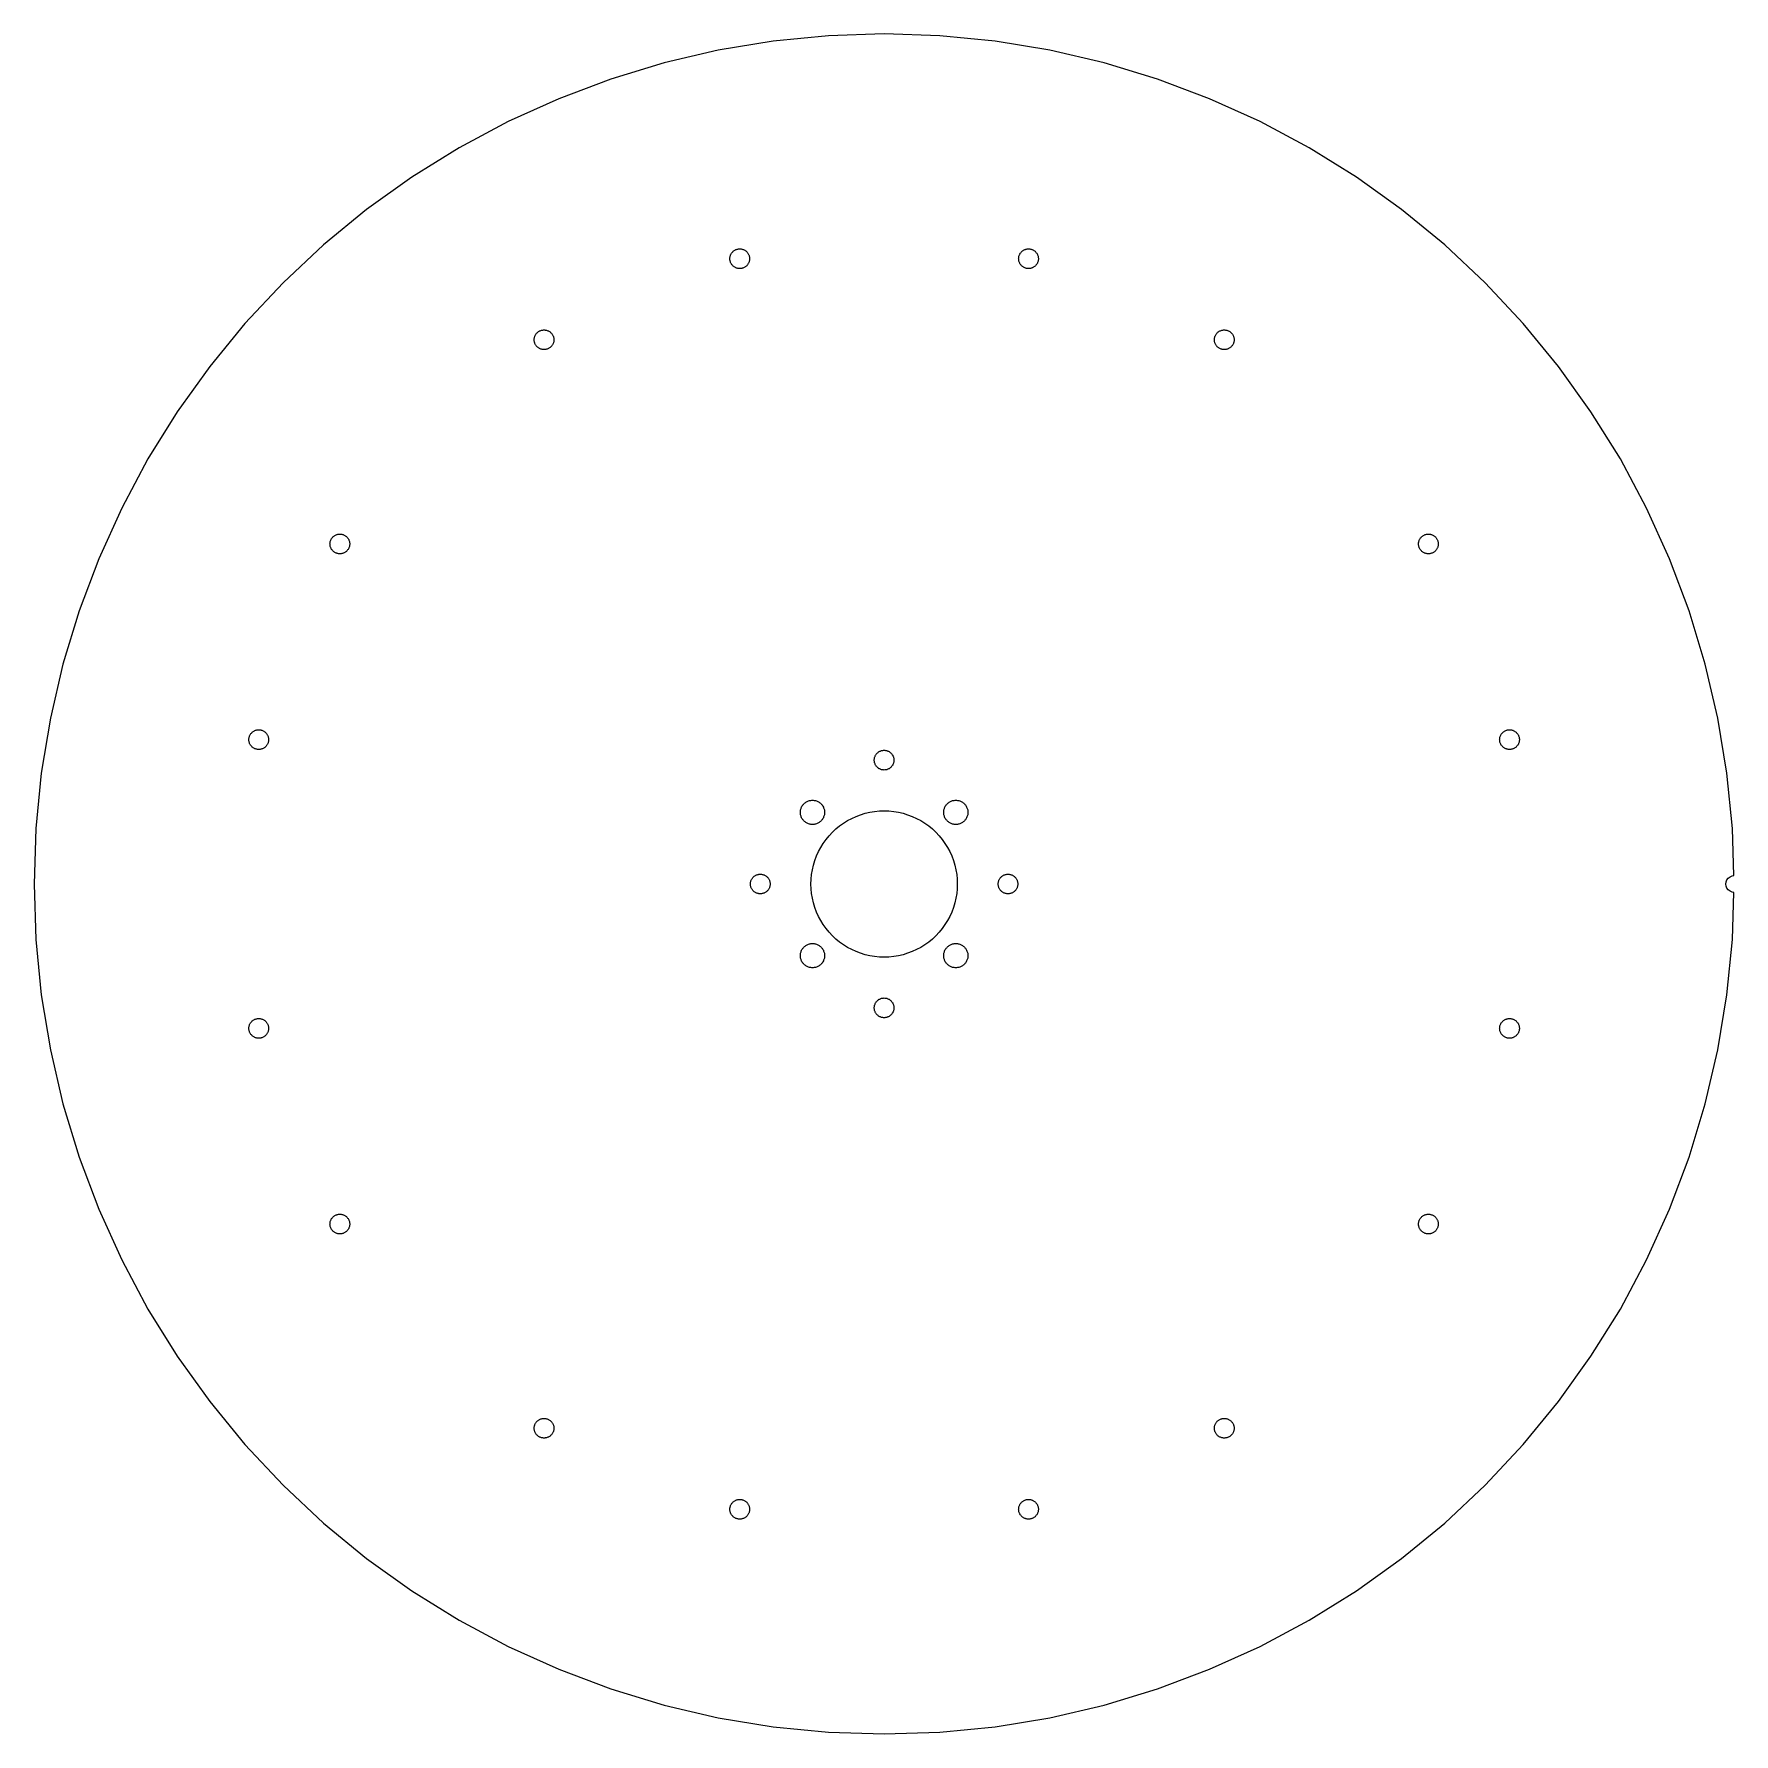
# Model space of a CAD drawing. Header units: metres. Extents: x -151 to 151, y -151 to 151.
import ezdxf

# ---------------------------------------------------------------- set-up
doc = ezdxf.new("R2010")
doc.units = ezdxf.units.M

msp = doc.modelspace()

# ---------------------------------------------------------------- linework, layer by layer
for p, q in [((0, 151), (-9.87587, 150.677)), ((9.87587, 150.677), (0, 151)), ((-29.4586, 148.099), (-39.0817, 145.855)), ((-19.7094, 149.708), (-29.4586, 148.099)), ((-9.87587, 150.677), (-19.7094, 149.708)), ((19.7094, 149.708), (9.87587, 150.677)), ((29.4586, 148.099), (19.7094, 149.708)), ((39.0817, 145.855), (29.4586, 148.099)), ((-39.0817, 145.855), (-48.5374, 142.986)), ((48.5374, 142.986), (39.0817, 145.855)), ((-48.5374, 142.986), (-57.7852, 139.506)), ((57.7852, 139.506), (48.5374, 142.986)), ((-57.7852, 139.506), (-66.7856, 135.428)), ((66.7856, 135.428), (57.7852, 139.506)), ((-66.7856, 135.428), (-75.5, 130.77)), ((75.5, 130.77), (66.7856, 135.428)), ((-75.5, 130.77), (-83.8911, 125.552)), ((83.8911, 125.552), (75.5, 130.77)), ((-83.8911, 125.552), (-91.923, 119.796)), ((91.923, 119.796), (83.8911, 125.552)), ((-91.923, 119.796), (-99.5612, 113.528)), ((99.5612, 113.528), (91.923, 119.796)), ((-99.5612, 113.528), (-106.773, 106.773)), ((-27.3015, 111.641), (-27.2612, 111.748)), ((-27.2612, 111.748), (-27.2139, 111.852)), ((-27.2139, 111.852), (-27.16, 111.953)), ((-27.16, 111.953), (-27.0995, 112.05)), ((-27.0995, 112.05), (-27.0328, 112.144)), ((-27.0328, 112.144), (-26.9601, 112.232)), ((-26.9601, 112.232), (-26.8819, 112.316)), ((-26.8819, 112.316), (-26.7983, 112.394)), ((-26.7983, 112.394), (-26.7097, 112.467)), ((-26.7097, 112.467), (-26.6167, 112.533)), ((-26.6167, 112.533), (-26.5194, 112.594)), ((-26.5194, 112.594), (-26.4184, 112.648)), ((-26.4184, 112.648), (-26.3141, 112.695)), ((-26.3141, 112.695), (-26.2069, 112.735)), ((-26.2069, 112.735), (-26.0974, 112.769)), ((-26.0974, 112.769), (-25.9858, 112.795)), ((-25.9858, 112.795), (-25.8728, 112.813)), ((-25.8728, 112.813), (-25.7589, 112.824)), ((-25.7589, 112.824), (-25.6444, 112.828)), ((-25.6444, 112.828), (-25.53, 112.824)), ((-25.53, 112.824), (-25.416, 112.813)), ((-25.416, 112.813), (-25.303, 112.795)), ((-25.303, 112.795), (-25.1915, 112.769)), ((-25.1915, 112.769), (-25.0819, 112.735)), ((-25.0819, 112.735), (-24.9747, 112.695)), ((-24.9747, 112.695), (-24.8704, 112.648)), ((-24.8704, 112.648), (-24.7694, 112.594)), ((-24.7694, 112.594), (-24.6722, 112.533)), ((-24.6722, 112.533), (-24.5791, 112.467)), ((-24.5791, 112.467), (-24.4906, 112.394)), ((-24.4906, 112.394), (-24.407, 112.316)), ((-24.407, 112.316), (-24.3287, 112.232)), ((-24.3287, 112.232), (-24.256, 112.144)), ((-24.256, 112.144), (-24.1893, 112.05)), ((-24.1893, 112.05), (-24.1289, 111.953)), ((-24.1289, 111.953), (-24.0749, 111.852)), ((-24.0749, 111.852), (-24.0276, 111.748)), ((-24.0276, 111.748), (-23.9873, 111.641)), ((23.9873, 111.641), (24.0276, 111.748)), ((24.0276, 111.748), (24.0749, 111.852)), ((24.0749, 111.852), (24.1289, 111.953)), ((24.1289, 111.953), (24.1893, 112.05)), ((24.1893, 112.05), (24.256, 112.144)), ((24.256, 112.144), (24.3287, 112.232)), ((24.3287, 112.232), (24.407, 112.316)), ((24.407, 112.316), (24.4906, 112.394)), ((24.4906, 112.394), (24.5791, 112.467)), ((24.5791, 112.467), (24.6722, 112.533)), ((24.6722, 112.533), (24.7694, 112.594)), ((24.7694, 112.594), (24.8704, 112.648)), ((24.8704, 112.648), (24.9747, 112.695)), ((24.9747, 112.695), (25.0819, 112.735)), ((25.0819, 112.735), (25.1915, 112.769)), ((25.1915, 112.769), (25.303, 112.795)), ((25.303, 112.795), (25.416, 112.813)), ((25.416, 112.813), (25.53, 112.824)), ((25.53, 112.824), (25.6444, 112.828)), ((25.6444, 112.828), (25.7589, 112.824)), ((25.7589, 112.824), (25.8728, 112.813)), ((25.8728, 112.813), (25.9858, 112.795)), ((25.9858, 112.795), (26.0974, 112.769)), ((26.0974, 112.769), (26.2069, 112.735)), ((26.2069, 112.735), (26.3141, 112.695)), ((26.3141, 112.695), (26.4184, 112.648)), ((26.4184, 112.648), (26.5194, 112.594)), ((26.5194, 112.594), (26.6167, 112.533)), ((26.6167, 112.533), (26.7097, 112.467)), ((26.7097, 112.467), (26.7983, 112.394)), ((26.7983, 112.394), (26.8819, 112.316)), ((26.8819, 112.316), (26.9601, 112.232)), ((26.9601, 112.232), (27.0328, 112.144)), ((27.0328, 112.144), (27.0995, 112.05)), ((27.0995, 112.05), (27.16, 111.953)), ((27.16, 111.953), (27.2139, 111.852)), ((27.2139, 111.852), (27.2612, 111.748)), ((27.2612, 111.748), (27.3015, 111.641)), ((106.773, 106.773), (99.5612, 113.528)), ((-27.3944, 111.078), (-27.3907, 111.193)), ((-27.3907, 110.964), (-27.3944, 111.078)), ((-27.3907, 111.193), (-27.3794, 111.307)), ((-27.3794, 110.85), (-27.3907, 110.964)), ((-27.3794, 111.307), (-27.3608, 111.42)), ((-27.3608, 110.737), (-27.3794, 110.85)), ((-27.3608, 111.42), (-27.3348, 111.531)), ((-27.3348, 110.625), (-27.3608, 110.737)), ((-27.3348, 111.531), (-27.3015, 111.641)), ((-27.3015, 110.516), (-27.3348, 110.625)), ((-27.2612, 110.408), (-27.3015, 110.516)), ((-27.2139, 110.304), (-27.2612, 110.408)), ((-27.16, 110.203), (-27.2139, 110.304)), ((-27.0995, 110.106), (-27.16, 110.203)), ((-27.0328, 110.013), (-27.0995, 110.106)), ((-26.9601, 109.924), (-27.0328, 110.013)), ((-26.8819, 109.841), (-26.9601, 109.924)), ((-26.7983, 109.762), (-26.8819, 109.841)), ((-26.7097, 109.69), (-26.7983, 109.762)), ((-26.6167, 109.623), (-26.7097, 109.69)), ((-26.5194, 109.563), (-26.6167, 109.623)), ((-26.4184, 109.509), (-26.5194, 109.563)), ((-26.3141, 109.461), (-26.4184, 109.509)), ((-26.2069, 109.421), (-26.3141, 109.461)), ((-26.0974, 109.388), (-26.2069, 109.421)), ((-25.9858, 109.362), (-26.0974, 109.388)), ((-25.8728, 109.343), (-25.9858, 109.362)), ((-25.7589, 109.332), (-25.8728, 109.343)), ((-25.6444, 109.328), (-25.7589, 109.332)), ((-25.53, 109.332), (-25.6444, 109.328)), ((-25.416, 109.343), (-25.53, 109.332)), ((-25.303, 109.362), (-25.416, 109.343)), ((-25.1915, 109.388), (-25.303, 109.362)), ((-25.0819, 109.421), (-25.1915, 109.388)), ((-24.9747, 109.461), (-25.0819, 109.421)), ((-24.8704, 109.509), (-24.9747, 109.461)), ((-24.7694, 109.563), (-24.8704, 109.509)), ((-24.6722, 109.623), (-24.7694, 109.563)), ((-24.5791, 109.69), (-24.6722, 109.623)), ((-24.4906, 109.762), (-24.5791, 109.69)), ((-24.407, 109.841), (-24.4906, 109.762)), ((-24.3287, 109.924), (-24.407, 109.841)), ((-24.256, 110.013), (-24.3287, 109.924)), ((-24.1893, 110.106), (-24.256, 110.013)), ((-24.1289, 110.203), (-24.1893, 110.106)), ((-24.0749, 110.304), (-24.1289, 110.203)), ((-24.0276, 110.408), (-24.0749, 110.304)), ((-23.9873, 110.516), (-24.0276, 110.408)), ((-23.9873, 111.641), (-23.954, 111.531)), ((-23.954, 110.625), (-23.9873, 110.516)), ((-23.954, 111.531), (-23.928, 111.42)), ((-23.928, 110.737), (-23.954, 110.625)), ((-23.928, 111.42), (-23.9094, 111.307)), ((-23.9094, 110.85), (-23.928, 110.737)), ((-23.9094, 111.307), (-23.8982, 111.193)), ((-23.8982, 110.964), (-23.9094, 110.85)), ((-23.8982, 111.193), (-23.8944, 111.078)), ((-23.8944, 111.078), (-23.8982, 110.964)), ((23.8944, 111.078), (23.8982, 111.193)), ((23.8982, 110.964), (23.8944, 111.078)), ((23.8982, 111.193), (23.9094, 111.307)), ((23.9094, 110.85), (23.8982, 110.964)), ((23.9094, 111.307), (23.928, 111.42)), ((23.928, 110.737), (23.9094, 110.85)), ((23.928, 111.42), (23.954, 111.531)), ((23.954, 110.625), (23.928, 110.737)), ((23.954, 111.531), (23.9873, 111.641)), ((23.9873, 110.516), (23.954, 110.625)), ((24.0276, 110.408), (23.9873, 110.516)), ((24.0749, 110.304), (24.0276, 110.408)), ((24.1289, 110.203), (24.0749, 110.304)), ((24.1893, 110.106), (24.1289, 110.203)), ((24.256, 110.013), (24.1893, 110.106)), ((24.3287, 109.924), (24.256, 110.013)), ((24.407, 109.841), (24.3287, 109.924)), ((24.4906, 109.762), (24.407, 109.841)), ((24.5791, 109.69), (24.4906, 109.762)), ((24.6722, 109.623), (24.5791, 109.69)), ((24.7694, 109.563), (24.6722, 109.623)), ((24.8704, 109.509), (24.7694, 109.563)), ((24.9747, 109.461), (24.8704, 109.509)), ((25.0819, 109.421), (24.9747, 109.461)), ((25.1915, 109.388), (25.0819, 109.421)), ((25.303, 109.362), (25.1915, 109.388)), ((25.416, 109.343), (25.303, 109.362)), ((25.53, 109.332), (25.416, 109.343)), ((25.6444, 109.328), (25.53, 109.332)), ((25.7589, 109.332), (25.6444, 109.328)), ((25.8728, 109.343), (25.7589, 109.332)), ((25.9858, 109.362), (25.8728, 109.343)), ((26.0974, 109.388), (25.9858, 109.362)), ((26.2069, 109.421), (26.0974, 109.388)), ((26.3141, 109.461), (26.2069, 109.421)), ((26.4184, 109.509), (26.3141, 109.461)), ((26.5194, 109.563), (26.4184, 109.509)), ((26.6167, 109.623), (26.5194, 109.563)), ((26.7097, 109.69), (26.6167, 109.623)), ((26.7983, 109.762), (26.7097, 109.69)), ((26.8819, 109.841), (26.7983, 109.762)), ((26.9601, 109.924), (26.8819, 109.841)), ((27.0328, 110.013), (26.9601, 109.924)), ((27.0995, 110.106), (27.0328, 110.013)), ((27.16, 110.203), (27.0995, 110.106)), ((27.2139, 110.304), (27.16, 110.203)), ((27.2612, 110.408), (27.2139, 110.304)), ((27.3015, 110.516), (27.2612, 110.408)), ((27.3015, 111.641), (27.3348, 111.531)), ((27.3348, 110.625), (27.3015, 110.516)), ((27.3348, 111.531), (27.3608, 111.42)), ((27.3608, 110.737), (27.3348, 110.625)), ((27.3608, 111.42), (27.3794, 111.307)), ((27.3794, 110.85), (27.3608, 110.737)), ((27.3794, 111.307), (27.3907, 111.193)), ((27.3907, 110.964), (27.3794, 110.85)), ((27.3907, 111.193), (27.3944, 111.078)), ((27.3944, 111.078), (27.3907, 110.964)), ((-106.773, 106.773), (-113.528, 99.5612)), ((113.528, 99.5612), (106.773, 106.773)), ((-113.528, 99.5612), (-119.796, 91.923)), ((-62.1608, 96.6775), (-62.157, 96.7919)), ((-62.157, 96.563), (-62.1608, 96.6775)), ((-62.157, 96.7919), (-62.1458, 96.9059)), ((-62.1458, 96.9059), (-62.1272, 97.0189)), ((-62.1272, 97.0189), (-62.1012, 97.1304)), ((-62.1012, 97.1304), (-62.0679, 97.24)), ((-62.0679, 97.24), (-62.0276, 97.3472)), ((-62.0276, 97.3472), (-61.9803, 97.4515)), ((-61.9803, 97.4515), (-61.9263, 97.5525)), ((-61.9263, 97.5525), (-61.8659, 97.6497)), ((-61.8659, 97.6497), (-61.7992, 97.7428)), ((-61.7992, 97.7428), (-61.7265, 97.8313)), ((-61.7265, 97.8313), (-61.6482, 97.9149)), ((-61.6482, 97.9149), (-61.5646, 97.9932)), ((-61.5646, 97.9932), (-61.4761, 98.0658)), ((-61.4761, 98.0658), (-61.383, 98.1326)), ((-61.383, 98.1326), (-61.2858, 98.193)), ((-61.2858, 98.193), (-61.1848, 98.247)), ((-61.1848, 98.247), (-61.0805, 98.2943)), ((-61.0805, 98.2943), (-60.9733, 98.3346)), ((-60.9733, 98.3346), (-60.8637, 98.3678)), ((-60.8637, 98.3678), (-60.7522, 98.3938)), ((-60.7522, 98.3938), (-60.6392, 98.4125)), ((-60.6392, 98.4125), (-60.5252, 98.4237)), ((-60.5252, 98.4237), (-60.4108, 98.4275)), ((-60.4108, 98.4275), (-60.2963, 98.4237)), ((-60.2963, 98.4237), (-60.1824, 98.4125)), ((-60.1824, 98.4125), (-60.0694, 98.3938)), ((-60.0694, 98.3938), (-59.9579, 98.3678)), ((-59.9579, 98.3678), (-59.8483, 98.3346)), ((-59.8483, 98.3346), (-59.7411, 98.2943)), ((-59.7411, 98.2943), (-59.6368, 98.247)), ((-59.6368, 98.247), (-59.5358, 98.193)), ((-59.5358, 98.193), (-59.4385, 98.1326)), ((-59.4385, 98.1326), (-59.3455, 98.0658)), ((-59.3455, 98.0658), (-59.2569, 97.9932)), ((-59.2569, 97.9932), (-59.1734, 97.9149)), ((-59.1734, 97.9149), (-59.0951, 97.8313)), ((-59.0951, 97.8313), (-59.0224, 97.7428)), ((-59.0224, 97.7428), (-58.9557, 97.6497)), ((-58.9557, 97.6497), (-58.8952, 97.5525)), ((-58.8952, 97.5525), (-58.8413, 97.4515)), ((-58.8413, 97.4515), (-58.794, 97.3472)), ((-58.794, 97.3472), (-58.7537, 97.24)), ((-58.7537, 97.24), (-58.7204, 97.1304)), ((-58.7204, 97.1304), (-58.6944, 97.0189)), ((-58.6944, 97.0189), (-58.6758, 96.9059)), ((-58.6758, 96.9059), (-58.6645, 96.7919)), ((-58.6645, 96.7919), (-58.6608, 96.6775)), ((-58.6608, 96.6775), (-58.6645, 96.563)), ((58.6608, 96.6775), (58.6645, 96.7919)), ((58.6645, 96.563), (58.6608, 96.6775)), ((58.6645, 96.7919), (58.6758, 96.9059)), ((58.6758, 96.9059), (58.6944, 97.0189)), ((58.6944, 97.0189), (58.7204, 97.1304)), ((58.7204, 97.1304), (58.7537, 97.24)), ((58.7537, 97.24), (58.794, 97.3472)), ((58.794, 97.3472), (58.8413, 97.4515)), ((58.8413, 97.4515), (58.8952, 97.5525)), ((58.8952, 97.5525), (58.9557, 97.6497)), ((58.9557, 97.6497), (59.0224, 97.7428)), ((59.0224, 97.7428), (59.0951, 97.8313)), ((59.0951, 97.8313), (59.1734, 97.9149)), ((59.1734, 97.9149), (59.2569, 97.9932)), ((59.2569, 97.9932), (59.3455, 98.0658)), ((59.3455, 98.0658), (59.4385, 98.1326)), ((59.4385, 98.1326), (59.5358, 98.193)), ((59.5358, 98.193), (59.6368, 98.247)), ((59.6368, 98.247), (59.7411, 98.2943)), ((59.7411, 98.2943), (59.8483, 98.3346)), ((59.8483, 98.3346), (59.9579, 98.3678)), ((59.9579, 98.3678), (60.0694, 98.3938)), ((60.0694, 98.3938), (60.1824, 98.4125)), ((60.1824, 98.4125), (60.2963, 98.4237)), ((60.2963, 98.4237), (60.4108, 98.4275)), ((60.4108, 98.4275), (60.5252, 98.4237)), ((60.5252, 98.4237), (60.6392, 98.4125)), ((60.6392, 98.4125), (60.7522, 98.3938)), ((60.7522, 98.3938), (60.8637, 98.3678)), ((60.8637, 98.3678), (60.9733, 98.3346)), ((60.9733, 98.3346), (61.0805, 98.2943)), ((61.0805, 98.2943), (61.1848, 98.247)), ((61.1848, 98.247), (61.2858, 98.193)), ((61.2858, 98.193), (61.383, 98.1326)), ((61.383, 98.1326), (61.4761, 98.0658)), ((61.4761, 98.0658), (61.5646, 97.9932)), ((61.5646, 97.9932), (61.6482, 97.9149)), ((61.6482, 97.9149), (61.7265, 97.8313)), ((61.7265, 97.8313), (61.7992, 97.7428)), ((61.7992, 97.7428), (61.8659, 97.6497)), ((61.8659, 97.6497), (61.9263, 97.5525)), ((61.9263, 97.5525), (61.9803, 97.4515)), ((61.9803, 97.4515), (62.0276, 97.3472)), ((62.0276, 97.3472), (62.0679, 97.24)), ((62.0679, 97.24), (62.1012, 97.1304)), ((62.1012, 97.1304), (62.1272, 97.0189)), ((62.1272, 97.0189), (62.1458, 96.9059)), ((62.1458, 96.9059), (62.157, 96.7919)), ((62.157, 96.7919), (62.1608, 96.6775)), ((62.1608, 96.6775), (62.157, 96.563)), ((119.796, 91.923), (113.528, 99.5612)), ((-62.1458, 96.4491), (-62.157, 96.563)), ((-62.1272, 96.3361), (-62.1458, 96.4491)), ((-62.1012, 96.2245), (-62.1272, 96.3361)), ((-62.0679, 96.115), (-62.1012, 96.2245)), ((-62.0276, 96.0078), (-62.0679, 96.115)), ((-61.9803, 95.9035), (-62.0276, 96.0078)), ((-61.9263, 95.8025), (-61.9803, 95.9035)), ((-61.8659, 95.7052), (-61.9263, 95.8025)), ((-61.7992, 95.6121), (-61.8659, 95.7052)), ((-61.7265, 95.5236), (-61.7992, 95.6121)), ((-61.6482, 95.44), (-61.7265, 95.5236)), ((-61.5646, 95.3618), (-61.6482, 95.44)), ((-61.4761, 95.2891), (-61.5646, 95.3618)), ((-61.383, 95.2224), (-61.4761, 95.2891)), ((-61.2858, 95.1619), (-61.383, 95.2224)), ((-61.1848, 95.1079), (-61.2858, 95.1619)), ((-61.0805, 95.0607), (-61.1848, 95.1079)), ((-60.9733, 95.0204), (-61.0805, 95.0607)), ((-60.8637, 94.9871), (-60.9733, 95.0204)), ((-60.7522, 94.9611), (-60.8637, 94.9871)), ((-60.6392, 94.9424), (-60.7522, 94.9611)), ((-60.5252, 94.9312), (-60.6392, 94.9424)), ((-60.4108, 94.9275), (-60.5252, 94.9312)), ((-60.2963, 94.9312), (-60.4108, 94.9275)), ((-60.1824, 94.9424), (-60.2963, 94.9312)), ((-60.0694, 94.9611), (-60.1824, 94.9424)), ((-59.9579, 94.9871), (-60.0694, 94.9611)), ((-59.8483, 95.0204), (-59.9579, 94.9871)), ((-59.7411, 95.0607), (-59.8483, 95.0204)), ((-59.6368, 95.1079), (-59.7411, 95.0607)), ((-59.5358, 95.1619), (-59.6368, 95.1079)), ((-59.4385, 95.2224), (-59.5358, 95.1619)), ((-59.3455, 95.2891), (-59.4385, 95.2224)), ((-59.2569, 95.3618), (-59.3455, 95.2891)), ((-59.1734, 95.44), (-59.2569, 95.3618)), ((-59.0951, 95.5236), (-59.1734, 95.44)), ((-59.0224, 95.6121), (-59.0951, 95.5236)), ((-58.9557, 95.7052), (-59.0224, 95.6121)), ((-58.8952, 95.8025), (-58.9557, 95.7052)), ((-58.8413, 95.9035), (-58.8952, 95.8025)), ((-58.794, 96.0078), (-58.8413, 95.9035)), ((-58.7537, 96.115), (-58.794, 96.0078)), ((-58.7204, 96.2245), (-58.7537, 96.115)), ((-58.6944, 96.3361), (-58.7204, 96.2245)), ((-58.6758, 96.4491), (-58.6944, 96.3361)), ((-58.6645, 96.563), (-58.6758, 96.4491)), ((58.6758, 96.4491), (58.6645, 96.563)), ((58.6944, 96.3361), (58.6758, 96.4491)), ((58.7204, 96.2245), (58.6944, 96.3361)), ((58.7537, 96.115), (58.7204, 96.2245)), ((58.794, 96.0078), (58.7537, 96.115)), ((58.8413, 95.9035), (58.794, 96.0078)), ((58.8952, 95.8025), (58.8413, 95.9035)), ((58.9557, 95.7052), (58.8952, 95.8025)), ((59.0224, 95.6121), (58.9557, 95.7052)), ((59.0951, 95.5236), (59.0224, 95.6121)), ((59.1734, 95.44), (59.0951, 95.5236)), ((59.2569, 95.3618), (59.1734, 95.44)), ((59.3455, 95.2891), (59.2569, 95.3618)), ((59.4385, 95.2224), (59.3455, 95.2891)), ((59.5358, 95.1619), (59.4385, 95.2224)), ((59.6368, 95.1079), (59.5358, 95.1619)), ((59.7411, 95.0607), (59.6368, 95.1079)), ((59.8483, 95.0204), (59.7411, 95.0607)), ((59.9579, 94.9871), (59.8483, 95.0204)), ((60.0694, 94.9611), (59.9579, 94.9871)), ((60.1824, 94.9424), (60.0694, 94.9611)), ((60.2963, 94.9312), (60.1824, 94.9424)), ((60.4108, 94.9275), (60.2963, 94.9312)), ((60.5252, 94.9312), (60.4108, 94.9275)), ((60.6392, 94.9424), (60.5252, 94.9312)), ((60.7522, 94.9611), (60.6392, 94.9424)), ((60.8637, 94.9871), (60.7522, 94.9611)), ((60.9733, 95.0204), (60.8637, 94.9871)), ((61.0805, 95.0607), (60.9733, 95.0204)), ((61.1848, 95.1079), (61.0805, 95.0607)), ((61.2858, 95.1619), (61.1848, 95.1079)), ((61.383, 95.2224), (61.2858, 95.1619)), ((61.4761, 95.2891), (61.383, 95.2224)), ((61.5646, 95.3618), (61.4761, 95.2891)), ((61.6482, 95.44), (61.5646, 95.3618)), ((61.7265, 95.5236), (61.6482, 95.44)), ((61.7992, 95.6121), (61.7265, 95.5236)), ((61.8659, 95.7052), (61.7992, 95.6121)), ((61.9263, 95.8025), (61.8659, 95.7052)), ((61.9803, 95.9035), (61.9263, 95.8025)), ((62.0276, 96.0078), (61.9803, 95.9035)), ((62.0679, 96.115), (62.0276, 96.0078)), ((62.1012, 96.2245), (62.0679, 96.115)), ((62.1272, 96.3361), (62.1012, 96.2245)), ((62.1458, 96.4491), (62.1272, 96.3361)), ((62.157, 96.563), (62.1458, 96.4491)), ((-119.796, 91.923), (-125.552, 83.8911)), ((125.552, 83.8911), (119.796, 91.923)), ((-125.552, 83.8911), (-130.77, 75.5)), ((130.77, 75.5), (125.552, 83.8911)), ((-130.77, 75.5), (-135.428, 66.7856)), ((135.428, 66.7856), (130.77, 75.5)), ((-135.428, 66.7856), (-139.506, 57.7852)), ((139.506, 57.7852), (135.428, 66.7856)), ((-98.4275, 60.4108), (-98.4237, 60.5252)), ((-98.4237, 60.2963), (-98.4275, 60.4108)), ((-98.4237, 60.5252), (-98.4125, 60.6392)), ((-98.4125, 60.6392), (-98.3938, 60.7522)), ((-98.3938, 60.7522), (-98.3678, 60.8637)), ((-98.3678, 60.8637), (-98.3346, 60.9733)), ((-98.3346, 60.9733), (-98.2943, 61.0805)), ((-98.2943, 61.0805), (-98.247, 61.1848)), ((-98.247, 61.1848), (-98.193, 61.2858)), ((-98.193, 61.2858), (-98.1326, 61.383)), ((-98.1326, 61.383), (-98.0658, 61.4761)), ((-98.0658, 61.4761), (-97.9932, 61.5646)), ((-97.9932, 61.5646), (-97.9149, 61.6482)), ((-97.9149, 61.6482), (-97.8313, 61.7265)), ((-97.8313, 61.7265), (-97.7428, 61.7992)), ((-97.7428, 61.7992), (-97.6497, 61.8659)), ((-97.6497, 61.8659), (-97.5525, 61.9263)), ((-97.5525, 61.9263), (-97.4515, 61.9803)), ((-97.4515, 61.9803), (-97.3472, 62.0276)), ((-97.3472, 62.0276), (-97.24, 62.0679)), ((-97.24, 62.0679), (-97.1304, 62.1012)), ((-97.1304, 62.1012), (-97.0189, 62.1272)), ((-97.0189, 62.1272), (-96.9059, 62.1458)), ((-96.9059, 62.1458), (-96.7919, 62.157)), ((-96.7919, 62.157), (-96.6775, 62.1608)), ((-96.6775, 62.1608), (-96.563, 62.157)), ((-96.563, 62.157), (-96.4491, 62.1458)), ((-96.4491, 62.1458), (-96.3361, 62.1272)), ((-96.3361, 62.1272), (-96.2245, 62.1012)), ((-96.2245, 62.1012), (-96.115, 62.0679)), ((-96.115, 62.0679), (-96.0078, 62.0276)), ((-96.0078, 62.0276), (-95.9035, 61.9803)), ((-95.9035, 61.9803), (-95.8025, 61.9263)), ((-95.8025, 61.9263), (-95.7052, 61.8659)), ((-95.7052, 61.8659), (-95.6121, 61.7992)), ((-95.6121, 61.7992), (-95.5236, 61.7265)), ((-95.5236, 61.7265), (-95.44, 61.6482)), ((-95.44, 61.6482), (-95.3618, 61.5646)), ((-95.3618, 61.5646), (-95.2891, 61.4761)), ((-95.2891, 61.4761), (-95.2224, 61.383)), ((-95.2224, 61.383), (-95.1619, 61.2858)), ((-95.1619, 61.2858), (-95.1079, 61.1848)), ((-95.1079, 61.1848), (-95.0607, 61.0805)), ((-95.0607, 61.0805), (-95.0204, 60.9733)), ((-95.0204, 60.9733), (-94.9871, 60.8637)), ((-94.9871, 60.8637), (-94.9611, 60.7522)), ((-94.9611, 60.7522), (-94.9424, 60.6392)), ((-94.9424, 60.6392), (-94.9312, 60.5252)), ((-94.9312, 60.5252), (-94.9275, 60.4108)), ((-94.9275, 60.4108), (-94.9312, 60.2963)), ((94.9275, 60.4108), (94.9312, 60.5252)), ((94.9312, 60.2963), (94.9275, 60.4108)), ((94.9312, 60.5252), (94.9424, 60.6392)), ((94.9424, 60.6392), (94.9611, 60.7522)), ((94.9611, 60.7522), (94.9871, 60.8637)), ((94.9871, 60.8637), (95.0204, 60.9733)), ((95.0204, 60.9733), (95.0607, 61.0805)), ((95.0607, 61.0805), (95.1079, 61.1848)), ((95.1079, 61.1848), (95.1619, 61.2858)), ((95.1619, 61.2858), (95.2224, 61.383)), ((95.2224, 61.383), (95.2891, 61.4761)), ((95.2891, 61.4761), (95.3618, 61.5646)), ((95.3618, 61.5646), (95.44, 61.6482)), ((95.44, 61.6482), (95.5236, 61.7265)), ((95.5236, 61.7265), (95.6121, 61.7992)), ((95.6121, 61.7992), (95.7052, 61.8659)), ((95.7052, 61.8659), (95.8025, 61.9263)), ((95.8025, 61.9263), (95.9035, 61.9803)), ((95.9035, 61.9803), (96.0078, 62.0276)), ((96.0078, 62.0276), (96.115, 62.0679)), ((96.115, 62.0679), (96.2245, 62.1012)), ((96.2245, 62.1012), (96.3361, 62.1272)), ((96.3361, 62.1272), (96.4491, 62.1458)), ((96.4491, 62.1458), (96.563, 62.157)), ((96.563, 62.157), (96.6775, 62.1608)), ((96.6775, 62.1608), (96.7919, 62.157)), ((96.7919, 62.157), (96.9059, 62.1458)), ((96.9059, 62.1458), (97.0189, 62.1272)), ((97.0189, 62.1272), (97.1304, 62.1012)), ((97.1304, 62.1012), (97.24, 62.0679)), ((97.24, 62.0679), (97.3472, 62.0276)), ((97.3472, 62.0276), (97.4515, 61.9803)), ((97.4515, 61.9803), (97.5525, 61.9263)), ((97.5525, 61.9263), (97.6497, 61.8659)), ((97.6497, 61.8659), (97.7428, 61.7992)), ((97.7428, 61.7992), (97.8313, 61.7265)), ((97.8313, 61.7265), (97.9149, 61.6482)), ((97.9149, 61.6482), (97.9932, 61.5646)), ((97.9932, 61.5646), (98.0658, 61.4761)), ((98.0658, 61.4761), (98.1326, 61.383)), ((98.1326, 61.383), (98.193, 61.2858)), ((98.193, 61.2858), (98.247, 61.1848)), ((98.247, 61.1848), (98.2943, 61.0805)), ((98.2943, 61.0805), (98.3346, 60.9733)), ((98.3346, 60.9733), (98.3678, 60.8637)), ((98.3678, 60.8637), (98.3938, 60.7522)), ((98.3938, 60.7522), (98.4125, 60.6392)), ((98.4125, 60.6392), (98.4237, 60.5252)), ((98.4237, 60.5252), (98.4275, 60.4108)), ((98.4275, 60.4108), (98.4237, 60.2963)), ((-139.506, 57.7852), (-142.986, 48.5374)), ((-98.4125, 60.1824), (-98.4237, 60.2963)), ((-98.3938, 60.0694), (-98.4125, 60.1824)), ((-98.3678, 59.9579), (-98.3938, 60.0694)), ((-98.3346, 59.8483), (-98.3678, 59.9579)), ((-98.2943, 59.7411), (-98.3346, 59.8483)), ((-98.247, 59.6368), (-98.2943, 59.7411)), ((-98.193, 59.5358), (-98.247, 59.6368)), ((-98.1326, 59.4385), (-98.193, 59.5358)), ((-98.0658, 59.3455), (-98.1326, 59.4385)), ((-97.9932, 59.2569), (-98.0658, 59.3455)), ((-97.9149, 59.1734), (-97.9932, 59.2569)), ((-97.8313, 59.0951), (-97.9149, 59.1734)), ((-97.7428, 59.0224), (-97.8313, 59.0951)), ((-97.6497, 58.9557), (-97.7428, 59.0224)), ((-97.5525, 58.8952), (-97.6497, 58.9557)), ((-97.4515, 58.8413), (-97.5525, 58.8952)), ((-97.3472, 58.794), (-97.4515, 58.8413)), ((-97.24, 58.7537), (-97.3472, 58.794)), ((-97.1304, 58.7204), (-97.24, 58.7537)), ((-97.0189, 58.6944), (-97.1304, 58.7204)), ((-96.9059, 58.6758), (-97.0189, 58.6944)), ((-96.7919, 58.6645), (-96.9059, 58.6758)), ((-96.6775, 58.6608), (-96.7919, 58.6645)), ((-96.563, 58.6645), (-96.6775, 58.6608)), ((-96.4491, 58.6758), (-96.563, 58.6645)), ((-96.3361, 58.6944), (-96.4491, 58.6758)), ((-96.2245, 58.7204), (-96.3361, 58.6944)), ((-96.115, 58.7537), (-96.2245, 58.7204)), ((-96.0078, 58.794), (-96.115, 58.7537)), ((-95.9035, 58.8413), (-96.0078, 58.794)), ((-95.8025, 58.8952), (-95.9035, 58.8413)), ((-95.7052, 58.9557), (-95.8025, 58.8952)), ((-95.6121, 59.0224), (-95.7052, 58.9557)), ((-95.5236, 59.0951), (-95.6121, 59.0224)), ((-95.44, 59.1734), (-95.5236, 59.0951)), ((-95.3618, 59.2569), (-95.44, 59.1734)), ((-95.2891, 59.3455), (-95.3618, 59.2569)), ((-95.2224, 59.4385), (-95.2891, 59.3455)), ((-95.1619, 59.5358), (-95.2224, 59.4385)), ((-95.1079, 59.6368), (-95.1619, 59.5358)), ((-95.0607, 59.7411), (-95.1079, 59.6368)), ((-95.0204, 59.8483), (-95.0607, 59.7411)), ((-94.9871, 59.9579), (-95.0204, 59.8483)), ((-94.9611, 60.0694), (-94.9871, 59.9579)), ((-94.9424, 60.1824), (-94.9611, 60.0694)), ((-94.9312, 60.2963), (-94.9424, 60.1824)), ((94.9424, 60.1824), (94.9312, 60.2963)), ((94.9611, 60.0694), (94.9424, 60.1824)), ((94.9871, 59.9579), (94.9611, 60.0694)), ((95.0204, 59.8483), (94.9871, 59.9579)), ((95.0607, 59.7411), (95.0204, 59.8483)), ((95.1079, 59.6368), (95.0607, 59.7411)), ((95.1619, 59.5358), (95.1079, 59.6368)), ((95.2224, 59.4385), (95.1619, 59.5358)), ((95.2891, 59.3455), (95.2224, 59.4385)), ((95.3618, 59.2569), (95.2891, 59.3455)), ((95.44, 59.1734), (95.3618, 59.2569)), ((95.5236, 59.0951), (95.44, 59.1734)), ((95.6121, 59.0224), (95.5236, 59.0951)), ((95.7052, 58.9557), (95.6121, 59.0224)), ((95.8025, 58.8952), (95.7052, 58.9557)), ((95.9035, 58.8413), (95.8025, 58.8952)), ((96.0078, 58.794), (95.9035, 58.8413)), ((96.115, 58.7537), (96.0078, 58.794)), ((96.2245, 58.7204), (96.115, 58.7537)), ((96.3361, 58.6944), (96.2245, 58.7204)), ((96.4491, 58.6758), (96.3361, 58.6944)), ((96.563, 58.6645), (96.4491, 58.6758)), ((96.6775, 58.6608), (96.563, 58.6645)), ((96.7919, 58.6645), (96.6775, 58.6608)), ((96.9059, 58.6758), (96.7919, 58.6645)), ((97.0189, 58.6944), (96.9059, 58.6758)), ((97.1304, 58.7204), (97.0189, 58.6944)), ((97.24, 58.7537), (97.1304, 58.7204)), ((97.3472, 58.794), (97.24, 58.7537)), ((97.4515, 58.8413), (97.3472, 58.794)), ((97.5525, 58.8952), (97.4515, 58.8413)), ((97.6497, 58.9557), (97.5525, 58.8952)), ((97.7428, 59.0224), (97.6497, 58.9557)), ((97.8313, 59.0951), (97.7428, 59.0224)), ((97.9149, 59.1734), (97.8313, 59.0951)), ((97.9932, 59.2569), (97.9149, 59.1734)), ((98.0658, 59.3455), (97.9932, 59.2569)), ((98.1326, 59.4385), (98.0658, 59.3455)), ((98.193, 59.5358), (98.1326, 59.4385)), ((98.247, 59.6368), (98.193, 59.5358)), ((98.2943, 59.7411), (98.247, 59.6368)), ((98.3346, 59.8483), (98.2943, 59.7411)), ((98.3678, 59.9579), (98.3346, 59.8483)), ((98.3938, 60.0694), (98.3678, 59.9579)), ((98.4125, 60.1824), (98.3938, 60.0694)), ((98.4237, 60.2963), (98.4125, 60.1824)), ((142.986, 48.5374), (139.506, 57.7852)), ((-142.986, 48.5374), (-145.855, 39.0817)), ((145.855, 39.0817), (142.986, 48.5374)), ((-145.855, 39.0817), (-148.099, 29.4586)), ((148.099, 29.4586), (145.855, 39.0817)), ((-148.099, 29.4586), (-149.708, 19.7094)), ((-111.953, 27.16), (-111.852, 27.2139)), ((-111.852, 27.2139), (-111.748, 27.2612)), ((-111.748, 27.2612), (-111.641, 27.3015)), ((-111.641, 27.3015), (-111.531, 27.3348)), ((-111.531, 27.3348), (-111.42, 27.3608)), ((-111.42, 27.3608), (-111.307, 27.3794)), ((-111.307, 27.3794), (-111.193, 27.3907)), ((-111.193, 27.3907), (-111.078, 27.3944)), ((-111.078, 27.3944), (-110.964, 27.3907)), ((-110.964, 27.3907), (-110.85, 27.3794)), ((-110.85, 27.3794), (-110.737, 27.3608)), ((-110.737, 27.3608), (-110.625, 27.3348)), ((-110.625, 27.3348), (-110.516, 27.3015)), ((-110.516, 27.3015), (-110.408, 27.2612)), ((-110.408, 27.2612), (-110.304, 27.2139)), ((-110.304, 27.2139), (-110.203, 27.16)), ((110.203, 27.16), (110.304, 27.2139)), ((110.304, 27.2139), (110.408, 27.2612)), ((110.408, 27.2612), (110.516, 27.3015)), ((110.516, 27.3015), (110.625, 27.3348)), ((110.625, 27.3348), (110.737, 27.3608)), ((110.737, 27.3608), (110.85, 27.3794)), ((110.85, 27.3794), (110.964, 27.3907)), ((110.964, 27.3907), (111.078, 27.3944)), ((111.078, 27.3944), (111.193, 27.3907)), ((111.193, 27.3907), (111.307, 27.3794)), ((111.307, 27.3794), (111.42, 27.3608)), ((111.42, 27.3608), (111.531, 27.3348)), ((111.531, 27.3348), (111.641, 27.3015)), ((111.641, 27.3015), (111.748, 27.2612)), ((111.748, 27.2612), (111.852, 27.2139)), ((111.852, 27.2139), (111.953, 27.16)), ((149.708, 19.7094), (148.099, 29.4586)), ((-112.828, 25.6444), (-112.824, 25.7589)), ((-112.824, 25.53), (-112.828, 25.6444)), ((-112.824, 25.7589), (-112.813, 25.8728)), ((-112.813, 25.416), (-112.824, 25.53)), ((-112.813, 25.8728), (-112.795, 25.9858)), ((-112.795, 25.303), (-112.813, 25.416)), ((-112.795, 25.9858), (-112.769, 26.0974)), ((-112.769, 25.1915), (-112.795, 25.303)), ((-112.769, 26.0974), (-112.735, 26.2069)), ((-112.735, 25.0819), (-112.769, 25.1915)), ((-112.735, 26.2069), (-112.695, 26.3141)), ((-112.695, 24.9747), (-112.735, 25.0819)), ((-112.695, 26.3141), (-112.648, 26.4184)), ((-112.648, 24.8704), (-112.695, 24.9747)), ((-112.648, 26.4184), (-112.594, 26.5194)), ((-112.594, 24.7694), (-112.648, 24.8704)), ((-112.594, 26.5194), (-112.533, 26.6167)), ((-112.533, 24.6722), (-112.594, 24.7694)), ((-112.533, 26.6167), (-112.467, 26.7097)), ((-112.467, 24.5791), (-112.533, 24.6722)), ((-112.467, 26.7097), (-112.394, 26.7983)), ((-112.394, 24.4906), (-112.467, 24.5791)), ((-112.394, 26.7983), (-112.316, 26.8819)), ((-112.316, 24.407), (-112.394, 24.4906)), ((-112.316, 26.8819), (-112.232, 26.9601)), ((-112.232, 24.3287), (-112.316, 24.407)), ((-112.232, 26.9601), (-112.144, 27.0328)), ((-112.144, 24.256), (-112.232, 24.3287)), ((-112.144, 27.0328), (-112.05, 27.0995)), ((-112.05, 24.1893), (-112.144, 24.256)), ((-112.05, 27.0995), (-111.953, 27.16)), ((-111.953, 24.1289), (-112.05, 24.1893)), ((-110.203, 27.16), (-110.106, 27.0995)), ((-110.106, 24.1893), (-110.203, 24.1289)), ((-110.106, 27.0995), (-110.013, 27.0328)), ((-110.013, 24.256), (-110.106, 24.1893)), ((-110.013, 27.0328), (-109.924, 26.9601)), ((-109.924, 24.3287), (-110.013, 24.256)), ((-109.924, 26.9601), (-109.841, 26.8819)), ((-109.841, 24.407), (-109.924, 24.3287)), ((-109.841, 26.8819), (-109.762, 26.7983)), ((-109.762, 24.4906), (-109.841, 24.407)), ((-109.762, 26.7983), (-109.69, 26.7097)), ((-109.69, 24.5791), (-109.762, 24.4906)), ((-109.69, 26.7097), (-109.623, 26.6167)), ((-109.623, 24.6722), (-109.69, 24.5791)), ((-109.623, 26.6167), (-109.563, 26.5194)), ((-109.563, 24.7694), (-109.623, 24.6722)), ((-109.563, 26.5194), (-109.509, 26.4184)), ((-109.509, 24.8704), (-109.563, 24.7694)), ((-109.509, 26.4184), (-109.461, 26.3141)), ((-109.461, 24.9747), (-109.509, 24.8704)), ((-109.461, 26.3141), (-109.421, 26.2069)), ((-109.421, 25.0819), (-109.461, 24.9747)), ((-109.421, 26.2069), (-109.388, 26.0974)), ((-109.388, 25.1915), (-109.421, 25.0819)), ((-109.388, 26.0974), (-109.362, 25.9858)), ((-109.362, 25.303), (-109.388, 25.1915)), ((-109.362, 25.9858), (-109.343, 25.8728)), ((-109.343, 25.416), (-109.362, 25.303)), ((-109.343, 25.8728), (-109.332, 25.7589)), ((-109.332, 25.53), (-109.343, 25.416)), ((-109.332, 25.7589), (-109.328, 25.6444)), ((-109.328, 25.6444), (-109.332, 25.53)), ((109.328, 25.6444), (109.332, 25.7589)), ((109.332, 25.53), (109.328, 25.6444)), ((109.332, 25.7589), (109.343, 25.8728)), ((109.343, 25.416), (109.332, 25.53)), ((109.343, 25.8728), (109.362, 25.9858)), ((109.362, 25.303), (109.343, 25.416)), ((109.362, 25.9858), (109.388, 26.0974)), ((109.388, 25.1915), (109.362, 25.303)), ((109.388, 26.0974), (109.421, 26.2069)), ((109.421, 25.0819), (109.388, 25.1915)), ((109.421, 26.2069), (109.461, 26.3141)), ((109.461, 24.9747), (109.421, 25.0819)), ((109.461, 26.3141), (109.509, 26.4184)), ((109.509, 24.8704), (109.461, 24.9747)), ((109.509, 26.4184), (109.563, 26.5194)), ((109.563, 24.7694), (109.509, 24.8704)), ((109.563, 26.5194), (109.623, 26.6167)), ((109.623, 24.6722), (109.563, 24.7694)), ((109.623, 26.6167), (109.69, 26.7097)), ((109.69, 24.5791), (109.623, 24.6722)), ((109.69, 26.7097), (109.762, 26.7983)), ((109.762, 24.4906), (109.69, 24.5791)), ((109.762, 26.7983), (109.841, 26.8819)), ((109.841, 24.407), (109.762, 24.4906)), ((109.841, 26.8819), (109.924, 26.9601)), ((109.924, 24.3287), (109.841, 24.407)), ((109.924, 26.9601), (110.013, 27.0328)), ((110.013, 24.256), (109.924, 24.3287)), ((110.013, 27.0328), (110.106, 27.0995)), ((110.106, 24.1893), (110.013, 24.256)), ((110.106, 27.0995), (110.203, 27.16)), ((110.203, 24.1289), (110.106, 24.1893)), ((111.953, 27.16), (112.05, 27.0995)), ((112.05, 24.1893), (111.953, 24.1289)), ((112.05, 27.0995), (112.144, 27.0328)), ((112.144, 24.256), (112.05, 24.1893)), ((112.144, 27.0328), (112.232, 26.9601)), ((112.232, 24.3287), (112.144, 24.256)), ((112.232, 26.9601), (112.316, 26.8819)), ((112.316, 24.407), (112.232, 24.3287)), ((112.316, 26.8819), (112.394, 26.7983)), ((112.394, 24.4906), (112.316, 24.407)), ((112.394, 26.7983), (112.467, 26.7097)), ((112.467, 24.5791), (112.394, 24.4906)), ((112.467, 26.7097), (112.533, 26.6167)), ((112.533, 24.6722), (112.467, 24.5791)), ((112.533, 26.6167), (112.594, 26.5194)), ((112.594, 24.7694), (112.533, 24.6722)), ((112.594, 26.5194), (112.648, 26.4184)), ((112.648, 24.8704), (112.594, 24.7694)), ((112.648, 26.4184), (112.695, 26.3141)), ((112.695, 24.9747), (112.648, 24.8704)), ((112.695, 26.3141), (112.735, 26.2069)), ((112.735, 25.0819), (112.695, 24.9747)), ((112.735, 26.2069), (112.769, 26.0974)), ((112.769, 25.1915), (112.735, 25.0819)), ((112.769, 26.0974), (112.795, 25.9858)), ((112.795, 25.303), (112.769, 25.1915)), ((112.795, 25.9858), (112.813, 25.8728)), ((112.813, 25.416), (112.795, 25.303)), ((112.813, 25.8728), (112.824, 25.7589)), ((112.824, 25.53), (112.813, 25.416)), ((112.824, 25.7589), (112.828, 25.6444)), ((112.828, 25.6444), (112.824, 25.53)), ((-111.852, 24.0749), (-111.953, 24.1289)), ((-111.748, 24.0276), (-111.852, 24.0749)), ((-111.641, 23.9873), (-111.748, 24.0276)), ((-111.531, 23.954), (-111.641, 23.9873)), ((-111.42, 23.928), (-111.531, 23.954)), ((-111.307, 23.9094), (-111.42, 23.928)), ((-111.193, 23.8982), (-111.307, 23.9094)), ((-111.078, 23.8944), (-111.193, 23.8982)), ((-110.964, 23.8982), (-111.078, 23.8944)), ((-110.85, 23.9094), (-110.964, 23.8982)), ((-110.737, 23.928), (-110.85, 23.9094)), ((-110.625, 23.954), (-110.737, 23.928)), ((-110.516, 23.9873), (-110.625, 23.954)), ((-110.408, 24.0276), (-110.516, 23.9873)), ((-110.304, 24.0749), (-110.408, 24.0276)), ((-110.203, 24.1289), (-110.304, 24.0749)), ((-1.75, 22), (-1.74625, 22.1144)), ((-1.74625, 21.8855), (-1.75, 22)), ((-1.74625, 22.1144), (-1.73502, 22.2284)), ((-1.73502, 21.7716), (-1.74625, 21.8855)), ((-1.73502, 22.2284), (-1.71637, 22.3414)), ((-1.71637, 21.6586), (-1.73502, 21.7716)), ((-1.71637, 22.3414), (-1.69037, 22.4529)), ((-1.69037, 21.5471), (-1.71637, 21.6586)), ((-1.69037, 22.4529), (-1.65712, 22.5625)), ((-1.65712, 21.4375), (-1.69037, 21.5471)), ((-1.65712, 22.5625), (-1.61678, 22.6697)), ((-1.61678, 21.3303), (-1.65712, 21.4375)), ((-1.61678, 22.6697), (-1.56952, 22.774)), ((-1.56952, 21.226), (-1.61678, 21.3303)), ((-1.56952, 22.774), (-1.51553, 22.875)), ((-1.51553, 21.125), (-1.56952, 21.226)), ((-1.51553, 22.875), (-1.45506, 22.9722)), ((-1.45506, 22.9722), (-1.38837, 23.0653)), ((-1.38837, 23.0653), (-1.31572, 23.1539)), ((-1.31572, 23.1539), (-1.23743, 23.2374)), ((-1.23743, 23.2374), (-1.15385, 23.3157)), ((-1.15385, 23.3157), (-1.06532, 23.3884)), ((-1.06532, 23.3884), (-0.972244, 23.4551)), ((-0.972244, 23.4551), (-0.875, 23.5155)), ((-0.875, 23.5155), (-0.774002, 23.5695)), ((-0.774002, 23.5695), (-0.669693, 23.6168)), ((-0.669693, 23.6168), (-0.562515, 23.6571)), ((-0.562515, 23.6571), (-0.452927, 23.6904)), ((-0.452927, 23.6904), (-0.3414, 23.7164)), ((-0.3414, 23.7164), (-0.228409, 23.735)), ((-0.228409, 23.735), (-0.114441, 23.7462)), ((-0.114441, 23.7462), (0, 23.75)), ((0, 23.75), (0.114441, 23.7462)), ((0.114441, 23.7462), (0.228409, 23.735)), ((0.228409, 23.735), (0.3414, 23.7164)), ((0.3414, 23.7164), (0.452927, 23.6904)), ((0.452927, 23.6904), (0.562515, 23.6571)), ((0.562515, 23.6571), (0.669693, 23.6168)), ((0.669693, 23.6168), (0.774002, 23.5695)), ((0.774002, 23.5695), (0.875, 23.5155)), ((0.875, 23.5155), (0.972244, 23.4551)), ((0.972244, 23.4551), (1.06532, 23.3884)), ((1.06532, 23.3884), (1.15385, 23.3157)), ((1.15385, 23.3157), (1.23743, 23.2374)), ((1.23743, 23.2374), (1.31572, 23.1539)), ((1.31572, 23.1539), (1.38837, 23.0653)), ((1.38837, 23.0653), (1.45506, 22.9722)), ((1.45506, 22.9722), (1.51553, 22.875)), ((1.51553, 22.875), (1.56952, 22.774)), ((1.56952, 21.226), (1.51553, 21.125)), ((1.56952, 22.774), (1.61678, 22.6697)), ((1.61678, 21.3303), (1.56952, 21.226)), ((1.61678, 22.6697), (1.65712, 22.5625)), ((1.65712, 21.4375), (1.61678, 21.3303)), ((1.65712, 22.5625), (1.69037, 22.4529)), ((1.69037, 21.5471), (1.65712, 21.4375)), ((1.69037, 22.4529), (1.71637, 22.3414)), ((1.71637, 21.6586), (1.69037, 21.5471)), ((1.71637, 22.3414), (1.73502, 22.2284)), ((1.73502, 21.7716), (1.71637, 21.6586)), ((1.73502, 22.2284), (1.74625, 22.1144)), ((1.74625, 21.8855), (1.73502, 21.7716)), ((1.74625, 22.1144), (1.75, 22)), ((1.75, 22), (1.74625, 21.8855)), ((110.304, 24.0749), (110.203, 24.1289)), ((110.408, 24.0276), (110.304, 24.0749)), ((110.516, 23.9873), (110.408, 24.0276)), ((110.625, 23.954), (110.516, 23.9873)), ((110.737, 23.928), (110.625, 23.954)), ((110.85, 23.9094), (110.737, 23.928)), ((110.964, 23.8982), (110.85, 23.9094)), ((111.078, 23.8944), (110.964, 23.8982)), ((111.193, 23.8982), (111.078, 23.8944)), ((111.307, 23.9094), (111.193, 23.8982)), ((111.42, 23.928), (111.307, 23.9094)), ((111.531, 23.954), (111.42, 23.928)), ((111.641, 23.9873), (111.531, 23.954)), ((111.748, 24.0276), (111.641, 23.9873)), ((111.852, 24.0749), (111.748, 24.0276)), ((111.953, 24.1289), (111.852, 24.0749)), ((-149.708, 19.7094), (-150.677, 9.87587)), ((-1.45506, 21.0277), (-1.51553, 21.125)), ((-1.38837, 20.9347), (-1.45506, 21.0277)), ((-1.31572, 20.8461), (-1.38837, 20.9347)), ((-1.23743, 20.7626), (-1.31572, 20.8461)), ((-1.15385, 20.6843), (-1.23743, 20.7626)), ((-1.06532, 20.6116), (-1.15385, 20.6843)), ((-0.972244, 20.5449), (-1.06532, 20.6116)), ((-0.875, 20.4845), (-0.972244, 20.5449)), ((-0.774002, 20.4305), (-0.875, 20.4845)), ((-0.669693, 20.3832), (-0.774002, 20.4305)), ((-0.562515, 20.3429), (-0.669693, 20.3832)), ((-0.452927, 20.3096), (-0.562515, 20.3429)), ((-0.3414, 20.2836), (-0.452927, 20.3096)), ((-0.228409, 20.265), (-0.3414, 20.2836)), ((-0.114441, 20.2537), (-0.228409, 20.265)), ((0, 20.25), (-0.114441, 20.2537)), ((0.114441, 20.2537), (0, 20.25)), ((0.228409, 20.265), (0.114441, 20.2537)), ((0.3414, 20.2836), (0.228409, 20.265)), ((0.452927, 20.3096), (0.3414, 20.2836)), ((0.562515, 20.3429), (0.452927, 20.3096)), ((0.669693, 20.3832), (0.562515, 20.3429)), ((0.774002, 20.4305), (0.669693, 20.3832)), ((0.875, 20.4845), (0.774002, 20.4305)), ((0.972244, 20.5449), (0.875, 20.4845)), ((1.06532, 20.6116), (0.972244, 20.5449)), ((1.15385, 20.6843), (1.06532, 20.6116)), ((1.23743, 20.7626), (1.15385, 20.6843)), ((1.31572, 20.8461), (1.23743, 20.7626)), ((1.38837, 20.9347), (1.31572, 20.8461)), ((1.45506, 21.0277), (1.38837, 20.9347)), ((1.51553, 21.125), (1.45506, 21.0277)), ((150.677, 9.87587), (149.708, 19.7094)), ((-14.8779, 12.7279), (-14.8733, 12.8685)), ((-14.8733, 12.5873), (-14.8779, 12.7279)), ((-14.8733, 12.8685), (-14.8595, 13.0085)), ((-14.8595, 12.4473), (-14.8733, 12.5873)), ((-14.8595, 13.0085), (-14.8366, 13.1474)), ((-14.8366, 12.3085), (-14.8595, 12.4473)), ((-14.8366, 13.1474), (-14.8047, 13.2844)), ((-14.8047, 12.1714), (-14.8366, 12.3085)), ((-14.8047, 13.2844), (-14.7638, 13.419)), ((-14.7638, 12.0368), (-14.8047, 12.1714)), ((-14.7638, 13.419), (-14.7142, 13.5507)), ((-14.7142, 13.5507), (-14.6562, 13.6788)), ((-14.6562, 13.6788), (-14.5899, 13.8029)), ((-14.5899, 13.8029), (-14.5156, 13.9224)), ((-14.5156, 13.9224), (-14.4336, 14.0368)), ((-14.4336, 14.0368), (-14.3444, 14.1455)), ((-14.3444, 14.1455), (-14.2482, 14.2482)), ((-14.2482, 14.2482), (-14.1455, 14.3444)), ((-14.1455, 14.3444), (-14.0368, 14.4336)), ((-14.0368, 14.4336), (-13.9224, 14.5156)), ((-13.9224, 14.5156), (-13.8029, 14.5899)), ((-13.8029, 14.5899), (-13.6788, 14.6562)), ((-13.6788, 14.6562), (-13.5507, 14.7142)), ((-13.5507, 14.7142), (-13.419, 14.7638)), ((-13.419, 14.7638), (-13.2844, 14.8047)), ((-13.2844, 14.8047), (-13.1474, 14.8366)), ((-13.1474, 14.8366), (-13.0085, 14.8595)), ((-13.0085, 14.8595), (-12.8685, 14.8733)), ((-12.8685, 14.8733), (-12.7279, 14.8779)), ((-12.7279, 14.8779), (-12.5873, 14.8733)), ((-12.5873, 14.8733), (-12.4473, 14.8595)), ((-12.4473, 14.8595), (-12.3085, 14.8366)), ((-12.3085, 14.8366), (-12.1714, 14.8047)), ((-12.1714, 14.8047), (-12.0368, 14.7638)), ((-12.0368, 14.7638), (-11.9052, 14.7142)), ((-11.9052, 14.7142), (-11.777, 14.6562)), ((-11.777, 14.6562), (-11.6529, 14.5899)), ((-11.6529, 14.5899), (-11.5334, 14.5156)), ((-11.5334, 14.5156), (-11.4191, 14.4336)), ((-11.4191, 14.4336), (-11.3103, 14.3444)), ((-11.3103, 14.3444), (-11.2076, 14.2482)), ((-11.2076, 14.2482), (-11.1115, 14.1455)), ((-11.1115, 14.1455), (-11.0222, 14.0368)), ((-11.0222, 14.0368), (-10.9403, 13.9224)), ((-10.9403, 13.9224), (-10.866, 13.8029)), ((-10.866, 13.8029), (-10.7996, 13.6788)), ((-10.7996, 13.6788), (-10.7416, 13.5507)), ((-10.7416, 13.5507), (-10.692, 13.419)), ((-10.692, 13.419), (-10.6512, 13.2844)), ((-10.6512, 12.1714), (-10.692, 12.0368)), ((-10.6512, 13.2844), (-10.6192, 13.1474)), ((-10.6192, 12.3085), (-10.6512, 12.1714)), ((-10.6192, 13.1474), (-10.5963, 13.0085)), ((-10.5963, 12.4473), (-10.6192, 12.3085)), ((-10.5963, 13.0085), (-10.5825, 12.8685)), ((-10.5825, 12.5873), (-10.5963, 12.4473)), ((-10.5825, 12.8685), (-10.5779, 12.7279)), ((-10.5779, 12.7279), (-10.5825, 12.5873)), ((-4.97488, 12.0104), (-4.17871, 12.3101)), ((-4.17871, 12.3101), (-3.36464, 12.557)), ((-3.36464, 12.557), (-2.53616, 12.7502)), ((-2.53616, 12.7502), (-1.69684, 12.8888)), ((-1.69684, 12.8888), (-0.850235, 12.9722)), ((-0.850235, 12.9722), (0, 13)), ((0, 13), (0.850235, 12.9722)), ((0.850235, 12.9722), (1.69684, 12.8888)), ((1.69684, 12.8888), (2.53616, 12.7502)), ((2.53616, 12.7502), (3.36464, 12.557)), ((3.36464, 12.557), (4.17871, 12.3101)), ((4.17871, 12.3101), (4.97488, 12.0104)), ((10.5779, 12.7279), (10.5825, 12.8685)), ((10.5825, 12.5873), (10.5779, 12.7279)), ((10.5825, 12.8685), (10.5963, 13.0085)), ((10.5963, 12.4473), (10.5825, 12.5873)), ((10.5963, 13.0085), (10.6192, 13.1474)), ((10.6192, 12.3085), (10.5963, 12.4473)), ((10.6192, 13.1474), (10.6512, 13.2844)), ((10.6512, 12.1714), (10.6192, 12.3085)), ((10.6512, 13.2844), (10.692, 13.419)), ((10.692, 12.0368), (10.6512, 12.1714)), ((10.692, 13.419), (10.7416, 13.5507)), ((10.7416, 13.5507), (10.7996, 13.6788)), ((10.7996, 13.6788), (10.866, 13.8029)), ((10.866, 13.8029), (10.9403, 13.9224)), ((10.9403, 13.9224), (11.0222, 14.0368)), ((11.0222, 14.0368), (11.1115, 14.1455)), ((11.1115, 14.1455), (11.2076, 14.2482)), ((11.2076, 14.2482), (11.3103, 14.3444)), ((11.3103, 14.3444), (11.4191, 14.4336)), ((11.4191, 14.4336), (11.5334, 14.5156)), ((11.5334, 14.5156), (11.6529, 14.5899)), ((11.6529, 14.5899), (11.777, 14.6562)), ((11.777, 14.6562), (11.9052, 14.7142)), ((11.9052, 14.7142), (12.0368, 14.7638)), ((12.0368, 14.7638), (12.1714, 14.8047)), ((12.1714, 14.8047), (12.3085, 14.8366)), ((12.3085, 14.8366), (12.4473, 14.8595)), ((12.4473, 14.8595), (12.5873, 14.8733)), ((12.5873, 14.8733), (12.7279, 14.8779)), ((12.7279, 14.8779), (12.8685, 14.8733)), ((12.8685, 14.8733), (13.0085, 14.8595)), ((13.0085, 14.8595), (13.1474, 14.8366)), ((13.1474, 14.8366), (13.2844, 14.8047)), ((13.2844, 14.8047), (13.419, 14.7638)), ((13.419, 14.7638), (13.5507, 14.7142)), ((13.5507, 14.7142), (13.6788, 14.6562)), ((13.6788, 14.6562), (13.8029, 14.5899)), ((13.8029, 14.5899), (13.9224, 14.5156)), ((13.9224, 14.5156), (14.0368, 14.4336)), ((14.0368, 14.4336), (14.1455, 14.3444)), ((14.1455, 14.3444), (14.2482, 14.2482)), ((14.2482, 14.2482), (14.3444, 14.1455)), ((14.3444, 14.1455), (14.4336, 14.0368)), ((14.4336, 14.0368), (14.5156, 13.9224)), ((14.5156, 13.9224), (14.5899, 13.8029)), ((14.5899, 13.8029), (14.6562, 13.6788)), ((14.6562, 13.6788), (14.7142, 13.5507)), ((14.7142, 13.5507), (14.7638, 13.419)), ((14.7638, 13.419), (14.8047, 13.2844)), ((14.8047, 12.1714), (14.7638, 12.0368)), ((14.8047, 13.2844), (14.8366, 13.1474)), ((14.8366, 12.3085), (14.8047, 12.1714)), ((14.8366, 13.1474), (14.8595, 13.0085)), ((14.8595, 12.4473), (14.8366, 12.3085)), ((14.8595, 13.0085), (14.8733, 12.8685)), ((14.8733, 12.5873), (14.8595, 12.4473)), ((14.8733, 12.8685), (14.8779, 12.7279)), ((14.8779, 12.7279), (14.8733, 12.5873)), ((-150.677, 9.87587), (-151, 0)), ((-14.7142, 11.9052), (-14.7638, 12.0368)), ((-14.6562, 11.777), (-14.7142, 11.9052)), ((-14.5899, 11.6529), (-14.6562, 11.777)), ((-14.5156, 11.5334), (-14.5899, 11.6529)), ((-14.4336, 11.4191), (-14.5156, 11.5334)), ((-14.3444, 11.3103), (-14.4336, 11.4191)), ((-14.2482, 11.2076), (-14.3444, 11.3103)), ((-14.1455, 11.1115), (-14.2482, 11.2076)), ((-14.0368, 11.0222), (-14.1455, 11.1115)), ((-13.9224, 10.9403), (-14.0368, 11.0222)), ((-13.8029, 10.866), (-13.9224, 10.9403)), ((-13.6788, 10.7996), (-13.8029, 10.866)), ((-13.5507, 10.7416), (-13.6788, 10.7996)), ((-13.419, 10.692), (-13.5507, 10.7416)), ((-13.2844, 10.6512), (-13.419, 10.692)), ((-13.1474, 10.6192), (-13.2844, 10.6512)), ((-13.0085, 10.5963), (-13.1474, 10.6192)), ((-12.8685, 10.5825), (-13.0085, 10.5963)), ((-12.7279, 10.5779), (-12.8685, 10.5825)), ((-12.5873, 10.5825), (-12.7279, 10.5779)), ((-12.4473, 10.5963), (-12.5873, 10.5825)), ((-12.3085, 10.6192), (-12.4473, 10.5963)), ((-12.1714, 10.6512), (-12.3085, 10.6192)), ((-12.0368, 10.692), (-12.1714, 10.6512)), ((-11.9052, 10.7416), (-12.0368, 10.692)), ((-11.777, 10.7996), (-11.9052, 10.7416)), ((-11.6529, 10.866), (-11.777, 10.7996)), ((-11.5334, 10.9403), (-11.6529, 10.866)), ((-11.4191, 11.0222), (-11.5334, 10.9403)), ((-11.3103, 11.1115), (-11.4191, 11.0222)), ((-11.2076, 11.2076), (-11.3103, 11.1115)), ((-11.1115, 11.3103), (-11.2076, 11.2076)), ((-11.0222, 11.4191), (-11.1115, 11.3103)), ((-10.9403, 11.5334), (-11.0222, 11.4191)), ((-10.866, 11.6529), (-10.9403, 11.5334)), ((-10.7996, 11.777), (-10.866, 11.6529)), ((-10.7416, 11.9052), (-10.7996, 11.777)), ((-10.692, 12.0368), (-10.7416, 11.9052)), ((-9.77391, 8.57149), (-9.19238, 9.19238)), ((-9.19238, 9.19238), (-8.57149, 9.77391)), ((-8.57149, 9.77391), (-7.91389, 10.3136)), ((-7.91389, 10.3136), (-7.22241, 10.8091)), ((-7.22241, 10.8091), (-6.5, 11.2583)), ((-6.5, 11.2583), (-5.74974, 11.6593)), ((-5.74974, 11.6593), (-4.97488, 12.0104)), ((4.97488, 12.0104), (5.74974, 11.6593)), ((5.74974, 11.6593), (6.5, 11.2583)), ((6.5, 11.2583), (7.22241, 10.8091)), ((7.22241, 10.8091), (7.91389, 10.3136)), ((7.91389, 10.3136), (8.57149, 9.77391)), ((8.57149, 9.77391), (9.19238, 9.19238)), ((9.19238, 9.19238), (9.77391, 8.57149)), ((10.7416, 11.9052), (10.692, 12.0368)), ((10.7996, 11.777), (10.7416, 11.9052)), ((10.866, 11.6529), (10.7996, 11.777)), ((10.9403, 11.5334), (10.866, 11.6529)), ((11.0222, 11.4191), (10.9403, 11.5334)), ((11.1115, 11.3103), (11.0222, 11.4191)), ((11.2076, 11.2076), (11.1115, 11.3103)), ((11.3103, 11.1115), (11.2076, 11.2076)), ((11.4191, 11.0222), (11.3103, 11.1115)), ((11.5334, 10.9403), (11.4191, 11.0222)), ((11.6529, 10.866), (11.5334, 10.9403)), ((11.777, 10.7996), (11.6529, 10.866)), ((11.9052, 10.7416), (11.777, 10.7996)), ((12.0368, 10.692), (11.9052, 10.7416)), ((12.1714, 10.6512), (12.0368, 10.692)), ((12.3085, 10.6192), (12.1714, 10.6512)), ((12.4473, 10.5963), (12.3085, 10.6192)), ((12.5873, 10.5825), (12.4473, 10.5963)), ((12.7279, 10.5779), (12.5873, 10.5825)), ((12.8685, 10.5825), (12.7279, 10.5779)), ((13.0085, 10.5963), (12.8685, 10.5825)), ((13.1474, 10.6192), (13.0085, 10.5963)), ((13.2844, 10.6512), (13.1474, 10.6192)), ((13.419, 10.692), (13.2844, 10.6512)), ((13.5507, 10.7416), (13.419, 10.692)), ((13.6788, 10.7996), (13.5507, 10.7416)), ((13.8029, 10.866), (13.6788, 10.7996)), ((13.9224, 10.9403), (13.8029, 10.866)), ((14.0368, 11.0222), (13.9224, 10.9403)), ((14.1455, 11.1115), (14.0368, 11.0222)), ((14.2482, 11.2076), (14.1455, 11.1115)), ((14.3444, 11.3103), (14.2482, 11.2076)), ((14.4336, 11.4191), (14.3444, 11.3103)), ((14.5156, 11.5334), (14.4336, 11.4191)), ((14.5899, 11.6529), (14.5156, 11.5334)), ((14.6562, 11.777), (14.5899, 11.6529)), ((14.7142, 11.9052), (14.6562, 11.777)), ((14.7638, 12.0368), (14.7142, 11.9052)), ((150.951, 1.49356), (150.677, 9.87587)), ((-11.6593, 5.74974), (-11.2583, 6.5)), ((-11.2583, 6.5), (-10.8091, 7.22241)), ((-10.8091, 7.22241), (-10.3136, 7.91389)), ((-10.3136, 7.91389), (-9.77391, 8.57149)), ((9.77391, 8.57149), (10.3136, 7.91389)), ((10.3136, 7.91389), (10.8091, 7.22241)), ((10.8091, 7.22241), (11.2583, 6.5)), ((11.2583, 6.5), (11.6593, 5.74974)), ((-12.7502, 2.53616), (-12.557, 3.36464)), ((-12.557, 3.36464), (-12.3101, 4.17871)), ((-12.3101, 4.17871), (-12.0104, 4.97488)), ((-12.0104, 4.97488), (-11.6593, 5.74974)), ((11.6593, 5.74974), (12.0104, 4.97488)), ((12.0104, 4.97488), (12.3101, 4.17871)), ((12.3101, 4.17871), (12.557, 3.36464)), ((12.557, 3.36464), (12.7502, 2.53616)), ((-151, 0), (-150.677, -9.87587)), ((-23.75, 0), (-23.7462, 0.114441)), ((-23.7462, -0.114441), (-23.75, 0)), ((-23.7462, 0.114441), (-23.735, 0.228409)), ((-23.735, 0.228409), (-23.7164, 0.3414)), ((-23.7164, 0.3414), (-23.6904, 0.452927)), ((-23.6904, 0.452927), (-23.6571, 0.562515)), ((-23.6571, 0.562515), (-23.6168, 0.669693)), ((-23.6168, 0.669693), (-23.5695, 0.774002)), ((-23.5695, 0.774002), (-23.5155, 0.875)), ((-23.5155, 0.875), (-23.4551, 0.972244)), ((-23.4551, 0.972244), (-23.3884, 1.06532)), ((-23.3884, 1.06532), (-23.3157, 1.15385)), ((-23.3157, 1.15385), (-23.2374, 1.23743)), ((-23.2374, 1.23743), (-23.1539, 1.31572)), ((-23.1539, 1.31572), (-23.0653, 1.38837)), ((-23.0653, 1.38837), (-22.9722, 1.45506)), ((-22.9722, 1.45506), (-22.875, 1.51553)), ((-22.875, 1.51553), (-22.774, 1.56952)), ((-22.774, 1.56952), (-22.6697, 1.61678)), ((-22.6697, 1.61678), (-22.5625, 1.65712)), ((-22.5625, 1.65712), (-22.4529, 1.69037)), ((-22.4529, 1.69037), (-22.3414, 1.71637)), ((-22.3414, 1.71637), (-22.2284, 1.73502)), ((-22.2284, 1.73502), (-22.1144, 1.74625)), ((-22.1144, 1.74625), (-22, 1.75)), ((-22, 1.75), (-21.8855, 1.74625)), ((-21.8855, 1.74625), (-21.7716, 1.73502)), ((-21.7716, 1.73502), (-21.6586, 1.71637)), ((-21.6586, 1.71637), (-21.5471, 1.69037)), ((-21.5471, 1.69037), (-21.4375, 1.65712)), ((-21.4375, 1.65712), (-21.3303, 1.61678)), ((-21.3303, 1.61678), (-21.226, 1.56952)), ((-21.226, 1.56952), (-21.125, 1.51553)), ((-21.125, 1.51553), (-21.0277, 1.45506)), ((-21.0277, 1.45506), (-20.9347, 1.38837)), ((-20.9347, 1.38837), (-20.8461, 1.31572)), ((-20.8461, 1.31572), (-20.7626, 1.23743)), ((-20.7626, 1.23743), (-20.6843, 1.15385)), ((-20.6843, 1.15385), (-20.6116, 1.06532)), ((-20.6116, 1.06532), (-20.5449, 0.972244)), ((-20.5449, 0.972244), (-20.4845, 0.875)), ((-20.4845, 0.875), (-20.4305, 0.774002)), ((-20.4305, 0.774002), (-20.3832, 0.669693)), ((-20.3832, 0.669693), (-20.3429, 0.562515)), ((-20.3429, 0.562515), (-20.3096, 0.452927)), ((-20.3096, 0.452927), (-20.2836, 0.3414)), ((-20.2836, 0.3414), (-20.265, 0.228409)), ((-20.265, 0.228409), (-20.2537, 0.114441)), ((-20.2537, 0.114441), (-20.25, 0)), ((-20.25, 0), (-20.2537, -0.114441)), ((-13, 0), (-12.9722, 0.850235)), ((-12.9722, -0.850235), (-13, 0)), ((-12.9722, 0.850235), (-12.8888, 1.69684)), ((-12.8888, 1.69684), (-12.7502, 2.53616)), ((12.7502, 2.53616), (12.8888, 1.69684)), ((12.8888, 1.69684), (12.9722, 0.850235)), ((12.9722, 0.850235), (13, 0)), ((13, 0), (12.9722, -0.850235)), ((20.25, 0), (20.2537, 0.114441)), ((20.2537, -0.114441), (20.25, 0)), ((20.2537, 0.114441), (20.265, 0.228409)), ((20.265, 0.228409), (20.2836, 0.3414)), ((20.2836, 0.3414), (20.3096, 0.452927)), ((20.3096, 0.452927), (20.3429, 0.562515)), ((20.3429, 0.562515), (20.3832, 0.669693)), ((20.3832, 0.669693), (20.4305, 0.774002)), ((20.4305, 0.774002), (20.4845, 0.875)), ((20.4845, 0.875), (20.5449, 0.972244)), ((20.5449, 0.972244), (20.6116, 1.06532)), ((20.6116, 1.06532), (20.6843, 1.15385)), ((20.6843, 1.15385), (20.7626, 1.23743)), ((20.7626, 1.23743), (20.8461, 1.31572)), ((20.8461, 1.31572), (20.9347, 1.38837)), ((20.9347, 1.38837), (21.0277, 1.45506)), ((21.0277, 1.45506), (21.125, 1.51553)), ((21.125, 1.51553), (21.226, 1.56952)), ((21.226, 1.56952), (21.3303, 1.61678)), ((21.3303, 1.61678), (21.4375, 1.65712)), ((21.4375, 1.65712), (21.5471, 1.69037)), ((21.5471, 1.69037), (21.6586, 1.71637)), ((21.6586, 1.71637), (21.7716, 1.73502)), ((21.7716, 1.73502), (21.8855, 1.74625)), ((21.8855, 1.74625), (22, 1.75)), ((22, 1.75), (22.1144, 1.74625)), ((22.1144, 1.74625), (22.2284, 1.73502)), ((22.2284, 1.73502), (22.3414, 1.71637)), ((22.3414, 1.71637), (22.4529, 1.69037)), ((22.4529, 1.69037), (22.5625, 1.65712)), ((22.5625, 1.65712), (22.6697, 1.61678)), ((22.6697, 1.61678), (22.774, 1.56952)), ((22.774, 1.56952), (22.875, 1.51553)), ((22.875, 1.51553), (22.9722, 1.45506)), ((22.9722, 1.45506), (23.0653, 1.38837)), ((23.0653, 1.38837), (23.1539, 1.31572)), ((23.1539, 1.31572), (23.2374, 1.23743)), ((23.2374, 1.23743), (23.3157, 1.15385)), ((23.3157, 1.15385), (23.3884, 1.06532)), ((23.3884, 1.06532), (23.4551, 0.972244)), ((23.4551, 0.972244), (23.5155, 0.875)), ((23.5155, 0.875), (23.5695, 0.774002)), ((23.5695, 0.774002), (23.6168, 0.669693)), ((23.6168, 0.669693), (23.6571, 0.562515)), ((23.6571, 0.562515), (23.6904, 0.452927)), ((23.6904, 0.452927), (23.7164, 0.3414)), ((23.7164, 0.3414), (23.735, 0.228409)), ((23.735, 0.228409), (23.7462, 0.114441)), ((23.7462, 0.114441), (23.75, 0)), ((23.75, 0), (23.7462, -0.114441)), ((149.5, 0), (149.551, 0.388214)), ((149.551, -0.388214), (149.5, 0)), ((149.551, 0.388214), (149.701, 0.75)), ((149.701, 0.75), (149.939, 1.06065)), ((149.939, 1.06065), (150.25, 1.29903)), ((150.25, 1.29903), (150.612, 1.44888)), ((150.612, 1.44888), (150.951, 1.49356)), ((-23.735, -0.228409), (-23.7462, -0.114441)), ((-23.7164, -0.3414), (-23.735, -0.228409)), ((-23.6904, -0.452927), (-23.7164, -0.3414)), ((-23.6571, -0.562515), (-23.6904, -0.452927)), ((-23.6168, -0.669693), (-23.6571, -0.562515)), ((-23.5695, -0.774002), (-23.6168, -0.669693)), ((-23.5155, -0.875), (-23.5695, -0.774002)), ((-23.4551, -0.972244), (-23.5155, -0.875)), ((-23.3884, -1.06532), (-23.4551, -0.972244)), ((-23.3157, -1.15385), (-23.3884, -1.06532)), ((-23.2374, -1.23743), (-23.3157, -1.15385)), ((-23.1539, -1.31572), (-23.2374, -1.23743)), ((-23.0653, -1.38837), (-23.1539, -1.31572)), ((-22.9722, -1.45506), (-23.0653, -1.38837)), ((-22.875, -1.51553), (-22.9722, -1.45506)), ((-22.774, -1.56952), (-22.875, -1.51553)), ((-22.6697, -1.61678), (-22.774, -1.56952)), ((-22.5625, -1.65712), (-22.6697, -1.61678)), ((-22.4529, -1.69037), (-22.5625, -1.65712)), ((-22.3414, -1.71637), (-22.4529, -1.69037)), ((-22.2284, -1.73502), (-22.3414, -1.71637)), ((-22.1144, -1.74625), (-22.2284, -1.73502)), ((-22, -1.75), (-22.1144, -1.74625)), ((-21.8855, -1.74625), (-22, -1.75)), ((-21.7716, -1.73502), (-21.8855, -1.74625)), ((-21.6586, -1.71637), (-21.7716, -1.73502)), ((-21.5471, -1.69037), (-21.6586, -1.71637)), ((-21.4375, -1.65712), (-21.5471, -1.69037)), ((-21.3303, -1.61678), (-21.4375, -1.65712)), ((-21.226, -1.56952), (-21.3303, -1.61678)), ((-21.125, -1.51553), (-21.226, -1.56952)), ((-21.0277, -1.45506), (-21.125, -1.51553)), ((-20.9347, -1.38837), (-21.0277, -1.45506)), ((-20.8461, -1.31572), (-20.9347, -1.38837)), ((-20.7626, -1.23743), (-20.8461, -1.31572)), ((-20.6843, -1.15385), (-20.7626, -1.23743)), ((-20.6116, -1.06532), (-20.6843, -1.15385)), ((-20.5449, -0.972244), (-20.6116, -1.06532)), ((-20.4845, -0.875), (-20.5449, -0.972244)), ((-20.4305, -0.774002), (-20.4845, -0.875)), ((-20.3832, -0.669693), (-20.4305, -0.774002)), ((-20.3429, -0.562515), (-20.3832, -0.669693)), ((-20.3096, -0.452927), (-20.3429, -0.562515)), ((-20.2836, -0.3414), (-20.3096, -0.452927)), ((-20.265, -0.228409), (-20.2836, -0.3414)), ((-20.2537, -0.114441), (-20.265, -0.228409)), ((-12.8888, -1.69684), (-12.9722, -0.850235)), ((-12.7502, -2.53616), (-12.8888, -1.69684)), ((-12.557, -3.36464), (-12.7502, -2.53616)), ((12.7502, -2.53616), (12.557, -3.36464)), ((12.8888, -1.69684), (12.7502, -2.53616)), ((12.9722, -0.850235), (12.8888, -1.69684)), ((20.265, -0.228409), (20.2537, -0.114441)), ((20.2836, -0.3414), (20.265, -0.228409)), ((20.3096, -0.452927), (20.2836, -0.3414)), ((20.3429, -0.562515), (20.3096, -0.452927)), ((20.3832, -0.669693), (20.3429, -0.562515)), ((20.4305, -0.774002), (20.3832, -0.669693)), ((20.4845, -0.875), (20.4305, -0.774002)), ((20.5449, -0.972244), (20.4845, -0.875)), ((20.6116, -1.06532), (20.5449, -0.972244)), ((20.6843, -1.15385), (20.6116, -1.06532)), ((20.7626, -1.23743), (20.6843, -1.15385)), ((20.8461, -1.31572), (20.7626, -1.23743)), ((20.9347, -1.38837), (20.8461, -1.31572)), ((21.0277, -1.45506), (20.9347, -1.38837)), ((21.125, -1.51553), (21.0277, -1.45506)), ((21.226, -1.56952), (21.125, -1.51553)), ((21.3303, -1.61678), (21.226, -1.56952)), ((21.4375, -1.65712), (21.3303, -1.61678)), ((21.5471, -1.69037), (21.4375, -1.65712)), ((21.6586, -1.71637), (21.5471, -1.69037)), ((21.7716, -1.73502), (21.6586, -1.71637)), ((21.8855, -1.74625), (21.7716, -1.73502)), ((22, -1.75), (21.8855, -1.74625)), ((22.1144, -1.74625), (22, -1.75)), ((22.2284, -1.73502), (22.1144, -1.74625)), ((22.3414, -1.71637), (22.2284, -1.73502)), ((22.4529, -1.69037), (22.3414, -1.71637)), ((22.5625, -1.65712), (22.4529, -1.69037)), ((22.6697, -1.61678), (22.5625, -1.65712)), ((22.774, -1.56952), (22.6697, -1.61678)), ((22.875, -1.51553), (22.774, -1.56952)), ((22.9722, -1.45506), (22.875, -1.51553)), ((23.0653, -1.38837), (22.9722, -1.45506)), ((23.1539, -1.31572), (23.0653, -1.38837)), ((23.2374, -1.23743), (23.1539, -1.31572)), ((23.3157, -1.15385), (23.2374, -1.23743)), ((23.3884, -1.06532), (23.3157, -1.15385)), ((23.4551, -0.972244), (23.3884, -1.06532)), ((23.5155, -0.875), (23.4551, -0.972244)), ((23.5695, -0.774002), (23.5155, -0.875)), ((23.6168, -0.669693), (23.5695, -0.774002)), ((23.6571, -0.562515), (23.6168, -0.669693)), ((23.6904, -0.452927), (23.6571, -0.562515)), ((23.7164, -0.3414), (23.6904, -0.452927)), ((23.735, -0.228409), (23.7164, -0.3414)), ((23.7462, -0.114441), (23.735, -0.228409)), ((149.701, -0.75), (149.551, -0.388214)), ((149.939, -1.06065), (149.701, -0.75)), ((150.25, -1.29903), (149.939, -1.06065)), ((150.612, -1.44888), (150.25, -1.29903)), ((150.951, -1.49356), (150.612, -1.44888)), ((150.677, -9.87587), (150.951, -1.49356)), ((-12.3101, -4.17871), (-12.557, -3.36464)), ((-12.0104, -4.97488), (-12.3101, -4.17871)), ((-11.6593, -5.74974), (-12.0104, -4.97488)), ((-11.2583, -6.5), (-11.6593, -5.74974)), ((11.6593, -5.74974), (11.2583, -6.5)), ((12.0104, -4.97488), (11.6593, -5.74974)), ((12.3101, -4.17871), (12.0104, -4.97488)), ((12.557, -3.36464), (12.3101, -4.17871)), ((-10.8091, -7.22241), (-11.2583, -6.5)), ((-10.3136, -7.91389), (-10.8091, -7.22241)), ((-9.77391, -8.57149), (-10.3136, -7.91389)), ((-9.19238, -9.19238), (-9.77391, -8.57149)), ((9.77391, -8.57149), (9.19238, -9.19238)), ((10.3136, -7.91389), (9.77391, -8.57149)), ((10.8091, -7.22241), (10.3136, -7.91389)), ((11.2583, -6.5), (10.8091, -7.22241)), ((-150.677, -9.87587), (-149.708, -19.7094)), ((-14.8047, -12.1714), (-14.7638, -12.0368)), ((-14.7638, -12.0368), (-14.7142, -11.9052)), ((-14.7142, -11.9052), (-14.6562, -11.777)), ((-14.6562, -11.777), (-14.5899, -11.6529)), ((-14.5899, -11.6529), (-14.5156, -11.5334)), ((-14.5156, -11.5334), (-14.4336, -11.4191)), ((-14.4336, -11.4191), (-14.3444, -11.3103)), ((-14.3444, -11.3103), (-14.2482, -11.2076)), ((-14.2482, -11.2076), (-14.1455, -11.1115)), ((-14.1455, -11.1115), (-14.0368, -11.0222)), ((-14.0368, -11.0222), (-13.9224, -10.9403)), ((-13.9224, -10.9403), (-13.8029, -10.866)), ((-13.8029, -10.866), (-13.6788, -10.7996)), ((-13.6788, -10.7996), (-13.5507, -10.7416)), ((-13.5507, -10.7416), (-13.419, -10.692)), ((-13.419, -10.692), (-13.2844, -10.6512)), ((-13.2844, -10.6512), (-13.1474, -10.6192)), ((-13.1474, -10.6192), (-13.0085, -10.5963)), ((-13.0085, -10.5963), (-12.8685, -10.5825)), ((-12.8685, -10.5825), (-12.7279, -10.5779)), ((-12.7279, -10.5779), (-12.5873, -10.5825)), ((-12.5873, -10.5825), (-12.4473, -10.5963)), ((-12.4473, -10.5963), (-12.3085, -10.6192)), ((-12.3085, -10.6192), (-12.1714, -10.6512)), ((-12.1714, -10.6512), (-12.0368, -10.692)), ((-12.0368, -10.692), (-11.9052, -10.7416)), ((-11.9052, -10.7416), (-11.777, -10.7996)), ((-11.777, -10.7996), (-11.6529, -10.866)), ((-11.6529, -10.866), (-11.5334, -10.9403)), ((-11.5334, -10.9403), (-11.4191, -11.0222)), ((-11.4191, -11.0222), (-11.3103, -11.1115)), ((-11.3103, -11.1115), (-11.2076, -11.2076)), ((-11.2076, -11.2076), (-11.1115, -11.3103)), ((-11.1115, -11.3103), (-11.0222, -11.4191)), ((-11.0222, -11.4191), (-10.9403, -11.5334)), ((-10.9403, -11.5334), (-10.866, -11.6529)), ((-10.866, -11.6529), (-10.7996, -11.777)), ((-10.7996, -11.777), (-10.7416, -11.9052)), ((-10.7416, -11.9052), (-10.692, -12.0368)), ((-10.692, -12.0368), (-10.6512, -12.1714)), ((-8.57149, -9.77391), (-9.19238, -9.19238)), ((-7.91389, -10.3136), (-8.57149, -9.77391)), ((-7.22241, -10.8091), (-7.91389, -10.3136)), ((-6.5, -11.2583), (-7.22241, -10.8091)), ((-5.74974, -11.6593), (-6.5, -11.2583)), ((-4.97488, -12.0104), (-5.74974, -11.6593)), ((-4.17871, -12.3101), (-4.97488, -12.0104)), ((4.97488, -12.0104), (4.17871, -12.3101)), ((5.74974, -11.6593), (4.97488, -12.0104)), ((6.5, -11.2583), (5.74974, -11.6593)), ((7.22241, -10.8091), (6.5, -11.2583)), ((7.91389, -10.3136), (7.22241, -10.8091)), ((8.57149, -9.77391), (7.91389, -10.3136)), ((9.19238, -9.19238), (8.57149, -9.77391)), ((10.6512, -12.1714), (10.692, -12.0368)), ((10.692, -12.0368), (10.7416, -11.9052)), ((10.7416, -11.9052), (10.7996, -11.777)), ((10.7996, -11.777), (10.866, -11.6529)), ((10.866, -11.6529), (10.9403, -11.5334)), ((10.9403, -11.5334), (11.0222, -11.4191)), ((11.0222, -11.4191), (11.1115, -11.3103)), ((11.1115, -11.3103), (11.2076, -11.2076)), ((11.2076, -11.2076), (11.3103, -11.1115)), ((11.3103, -11.1115), (11.4191, -11.0222)), ((11.4191, -11.0222), (11.5334, -10.9403)), ((11.5334, -10.9403), (11.6529, -10.866)), ((11.6529, -10.866), (11.777, -10.7996)), ((11.777, -10.7996), (11.9052, -10.7416)), ((11.9052, -10.7416), (12.0368, -10.692)), ((12.0368, -10.692), (12.1714, -10.6512)), ((12.1714, -10.6512), (12.3085, -10.6192)), ((12.3085, -10.6192), (12.4473, -10.5963)), ((12.4473, -10.5963), (12.5873, -10.5825)), ((12.5873, -10.5825), (12.7279, -10.5779)), ((12.7279, -10.5779), (12.8685, -10.5825)), ((12.8685, -10.5825), (13.0085, -10.5963)), ((13.0085, -10.5963), (13.1474, -10.6192)), ((13.1474, -10.6192), (13.2844, -10.6512)), ((13.2844, -10.6512), (13.419, -10.692)), ((13.419, -10.692), (13.5507, -10.7416)), ((13.5507, -10.7416), (13.6788, -10.7996)), ((13.6788, -10.7996), (13.8029, -10.866)), ((13.8029, -10.866), (13.9224, -10.9403)), ((13.9224, -10.9403), (14.0368, -11.0222)), ((14.0368, -11.0222), (14.1455, -11.1115)), ((14.1455, -11.1115), (14.2482, -11.2076)), ((14.2482, -11.2076), (14.3444, -11.3103)), ((14.3444, -11.3103), (14.4336, -11.4191)), ((14.4336, -11.4191), (14.5156, -11.5334)), ((14.5156, -11.5334), (14.5899, -11.6529)), ((14.5899, -11.6529), (14.6562, -11.777)), ((14.6562, -11.777), (14.7142, -11.9052)), ((14.7142, -11.9052), (14.7638, -12.0368)), ((14.7638, -12.0368), (14.8047, -12.1714)), ((149.708, -19.7094), (150.677, -9.87587)), ((-14.8779, -12.7279), (-14.8733, -12.5873)), ((-14.8733, -12.8685), (-14.8779, -12.7279)), ((-14.8733, -12.5873), (-14.8595, -12.4473)), ((-14.8595, -13.0085), (-14.8733, -12.8685)), ((-14.8595, -12.4473), (-14.8366, -12.3085)), ((-14.8366, -13.1474), (-14.8595, -13.0085)), ((-14.8366, -12.3085), (-14.8047, -12.1714)), ((-14.8047, -13.2844), (-14.8366, -13.1474)), ((-14.7638, -13.419), (-14.8047, -13.2844)), ((-14.7142, -13.5507), (-14.7638, -13.419)), ((-14.6562, -13.6788), (-14.7142, -13.5507)), ((-14.5899, -13.8029), (-14.6562, -13.6788)), ((-14.5156, -13.9224), (-14.5899, -13.8029)), ((-14.4336, -14.0368), (-14.5156, -13.9224)), ((-14.3444, -14.1455), (-14.4336, -14.0368)), ((-14.2482, -14.2482), (-14.3444, -14.1455)), ((-14.1455, -14.3444), (-14.2482, -14.2482)), ((-14.0368, -14.4336), (-14.1455, -14.3444)), ((-13.9224, -14.5156), (-14.0368, -14.4336)), ((-13.8029, -14.5899), (-13.9224, -14.5156)), ((-13.6788, -14.6562), (-13.8029, -14.5899)), ((-13.5507, -14.7142), (-13.6788, -14.6562)), ((-13.419, -14.7638), (-13.5507, -14.7142)), ((-13.2844, -14.8047), (-13.419, -14.7638)), ((-13.1474, -14.8366), (-13.2844, -14.8047)), ((-13.0085, -14.8595), (-13.1474, -14.8366)), ((-12.8685, -14.8733), (-13.0085, -14.8595)), ((-12.7279, -14.8779), (-12.8685, -14.8733)), ((-12.5873, -14.8733), (-12.7279, -14.8779)), ((-12.4473, -14.8595), (-12.5873, -14.8733)), ((-12.3085, -14.8366), (-12.4473, -14.8595)), ((-12.1714, -14.8047), (-12.3085, -14.8366)), ((-12.0368, -14.7638), (-12.1714, -14.8047)), ((-11.9052, -14.7142), (-12.0368, -14.7638)), ((-11.777, -14.6562), (-11.9052, -14.7142)), ((-11.6529, -14.5899), (-11.777, -14.6562)), ((-11.5334, -14.5156), (-11.6529, -14.5899)), ((-11.4191, -14.4336), (-11.5334, -14.5156)), ((-11.3103, -14.3444), (-11.4191, -14.4336)), ((-11.2076, -14.2482), (-11.3103, -14.3444)), ((-11.1115, -14.1455), (-11.2076, -14.2482)), ((-11.0222, -14.0368), (-11.1115, -14.1455)), ((-10.9403, -13.9224), (-11.0222, -14.0368)), ((-10.866, -13.8029), (-10.9403, -13.9224)), ((-10.7996, -13.6788), (-10.866, -13.8029)), ((-10.7416, -13.5507), (-10.7996, -13.6788)), ((-10.692, -13.419), (-10.7416, -13.5507)), ((-10.6512, -13.2844), (-10.692, -13.419)), ((-10.6512, -12.1714), (-10.6192, -12.3085)), ((-10.6192, -13.1474), (-10.6512, -13.2844)), ((-10.6192, -12.3085), (-10.5963, -12.4473)), ((-10.5963, -13.0085), (-10.6192, -13.1474)), ((-10.5963, -12.4473), (-10.5825, -12.5873)), ((-10.5825, -12.8685), (-10.5963, -13.0085)), ((-10.5825, -12.5873), (-10.5779, -12.7279)), ((-10.5779, -12.7279), (-10.5825, -12.8685)), ((-3.36464, -12.557), (-4.17871, -12.3101)), ((-2.53616, -12.7502), (-3.36464, -12.557)), ((-1.69684, -12.8888), (-2.53616, -12.7502)), ((-0.850235, -12.9722), (-1.69684, -12.8888)), ((0, -13), (-0.850235, -12.9722)), ((0.850235, -12.9722), (0, -13)), ((1.69684, -12.8888), (0.850235, -12.9722)), ((2.53616, -12.7502), (1.69684, -12.8888)), ((3.36464, -12.557), (2.53616, -12.7502)), ((4.17871, -12.3101), (3.36464, -12.557)), ((10.5779, -12.7279), (10.5825, -12.5873)), ((10.5825, -12.8685), (10.5779, -12.7279)), ((10.5825, -12.5873), (10.5963, -12.4473)), ((10.5963, -13.0085), (10.5825, -12.8685)), ((10.5963, -12.4473), (10.6192, -12.3085)), ((10.6192, -13.1474), (10.5963, -13.0085)), ((10.6192, -12.3085), (10.6512, -12.1714)), ((10.6512, -13.2844), (10.6192, -13.1474)), ((10.692, -13.419), (10.6512, -13.2844)), ((10.7416, -13.5507), (10.692, -13.419)), ((10.7996, -13.6788), (10.7416, -13.5507)), ((10.866, -13.8029), (10.7996, -13.6788)), ((10.9403, -13.9224), (10.866, -13.8029)), ((11.0222, -14.0368), (10.9403, -13.9224)), ((11.1115, -14.1455), (11.0222, -14.0368)), ((11.2076, -14.2482), (11.1115, -14.1455)), ((11.3103, -14.3444), (11.2076, -14.2482)), ((11.4191, -14.4336), (11.3103, -14.3444)), ((11.5334, -14.5156), (11.4191, -14.4336)), ((11.6529, -14.5899), (11.5334, -14.5156)), ((11.777, -14.6562), (11.6529, -14.5899)), ((11.9052, -14.7142), (11.777, -14.6562)), ((12.0368, -14.7638), (11.9052, -14.7142)), ((12.1714, -14.8047), (12.0368, -14.7638)), ((12.3085, -14.8366), (12.1714, -14.8047)), ((12.4473, -14.8595), (12.3085, -14.8366)), ((12.5873, -14.8733), (12.4473, -14.8595)), ((12.7279, -14.8779), (12.5873, -14.8733)), ((12.8685, -14.8733), (12.7279, -14.8779)), ((13.0085, -14.8595), (12.8685, -14.8733)), ((13.1474, -14.8366), (13.0085, -14.8595)), ((13.2844, -14.8047), (13.1474, -14.8366)), ((13.419, -14.7638), (13.2844, -14.8047)), ((13.5507, -14.7142), (13.419, -14.7638)), ((13.6788, -14.6562), (13.5507, -14.7142)), ((13.8029, -14.5899), (13.6788, -14.6562)), ((13.9224, -14.5156), (13.8029, -14.5899)), ((14.0368, -14.4336), (13.9224, -14.5156)), ((14.1455, -14.3444), (14.0368, -14.4336)), ((14.2482, -14.2482), (14.1455, -14.3444)), ((14.3444, -14.1455), (14.2482, -14.2482)), ((14.4336, -14.0368), (14.3444, -14.1455)), ((14.5156, -13.9224), (14.4336, -14.0368)), ((14.5899, -13.8029), (14.5156, -13.9224)), ((14.6562, -13.6788), (14.5899, -13.8029)), ((14.7142, -13.5507), (14.6562, -13.6788)), ((14.7638, -13.419), (14.7142, -13.5507)), ((14.8047, -13.2844), (14.7638, -13.419)), ((14.8047, -12.1714), (14.8366, -12.3085)), ((14.8366, -13.1474), (14.8047, -13.2844)), ((14.8366, -12.3085), (14.8595, -12.4473)), ((14.8595, -13.0085), (14.8366, -13.1474)), ((14.8595, -12.4473), (14.8733, -12.5873)), ((14.8733, -12.8685), (14.8595, -13.0085)), ((14.8733, -12.5873), (14.8779, -12.7279)), ((14.8779, -12.7279), (14.8733, -12.8685)), ((-149.708, -19.7094), (-148.099, -29.4586)), ((-1.56952, -21.226), (-1.51553, -21.125)), ((-1.51553, -21.125), (-1.45506, -21.0277)), ((-1.45506, -21.0277), (-1.38837, -20.9347)), ((-1.38837, -20.9347), (-1.31572, -20.8461)), ((-1.31572, -20.8461), (-1.23743, -20.7626)), ((-1.23743, -20.7626), (-1.15385, -20.6843)), ((-1.15385, -20.6843), (-1.06532, -20.6116)), ((-1.06532, -20.6116), (-0.972244, -20.5449)), ((-0.972244, -20.5449), (-0.875, -20.4845)), ((-0.875, -20.4845), (-0.774002, -20.4305)), ((-0.774002, -20.4305), (-0.669693, -20.3832)), ((-0.669693, -20.3832), (-0.562515, -20.3429)), ((-0.562515, -20.3429), (-0.452927, -20.3096)), ((-0.452927, -20.3096), (-0.3414, -20.2836)), ((-0.3414, -20.2836), (-0.228409, -20.265)), ((-0.228409, -20.265), (-0.114441, -20.2537)), ((-0.114441, -20.2537), (0, -20.25)), ((0, -20.25), (0.114441, -20.2537)), ((0.114441, -20.2537), (0.228409, -20.265)), ((0.228409, -20.265), (0.3414, -20.2836)), ((0.3414, -20.2836), (0.452927, -20.3096)), ((0.452927, -20.3096), (0.562515, -20.3429)), ((0.562515, -20.3429), (0.669693, -20.3832)), ((0.669693, -20.3832), (0.774002, -20.4305)), ((0.774002, -20.4305), (0.875, -20.4845)), ((0.875, -20.4845), (0.972244, -20.5449)), ((0.972244, -20.5449), (1.06532, -20.6116)), ((1.06532, -20.6116), (1.15385, -20.6843)), ((1.15385, -20.6843), (1.23743, -20.7626)), ((1.23743, -20.7626), (1.31572, -20.8461)), ((1.31572, -20.8461), (1.38837, -20.9347)), ((1.38837, -20.9347), (1.45506, -21.0277)), ((1.45506, -21.0277), (1.51553, -21.125)), ((1.51553, -21.125), (1.56952, -21.226)), ((148.099, -29.4586), (149.708, -19.7094)), ((-112.05, -24.1893), (-111.953, -24.1289)), ((-111.953, -24.1289), (-111.852, -24.0749)), ((-111.852, -24.0749), (-111.748, -24.0276)), ((-111.748, -24.0276), (-111.641, -23.9873)), ((-111.641, -23.9873), (-111.531, -23.954)), ((-111.531, -23.954), (-111.42, -23.928)), ((-111.42, -23.928), (-111.307, -23.9094)), ((-111.307, -23.9094), (-111.193, -23.8982)), ((-111.193, -23.8982), (-111.078, -23.8944)), ((-111.078, -23.8944), (-110.964, -23.8982)), ((-110.964, -23.8982), (-110.85, -23.9094)), ((-110.85, -23.9094), (-110.737, -23.928)), ((-110.737, -23.928), (-110.625, -23.954)), ((-110.625, -23.954), (-110.516, -23.9873)), ((-110.516, -23.9873), (-110.408, -24.0276)), ((-110.408, -24.0276), (-110.304, -24.0749)), ((-110.304, -24.0749), (-110.203, -24.1289)), ((-110.203, -24.1289), (-110.106, -24.1893)), ((-1.75, -22), (-1.74625, -21.8855)), ((-1.74625, -22.1144), (-1.75, -22)), ((-1.74625, -21.8855), (-1.73502, -21.7716)), ((-1.73502, -22.2284), (-1.74625, -22.1144)), ((-1.73502, -21.7716), (-1.71637, -21.6586)), ((-1.71637, -22.3414), (-1.73502, -22.2284)), ((-1.71637, -21.6586), (-1.69037, -21.5471)), ((-1.69037, -22.4529), (-1.71637, -22.3414)), ((-1.69037, -21.5471), (-1.65712, -21.4375)), ((-1.65712, -22.5625), (-1.69037, -22.4529)), ((-1.65712, -21.4375), (-1.61678, -21.3303)), ((-1.61678, -22.6697), (-1.65712, -22.5625)), ((-1.61678, -21.3303), (-1.56952, -21.226)), ((-1.56952, -22.774), (-1.61678, -22.6697)), ((-1.51553, -22.875), (-1.56952, -22.774)), ((-1.45506, -22.9722), (-1.51553, -22.875)), ((-1.38837, -23.0653), (-1.45506, -22.9722)), ((-1.31572, -23.1539), (-1.38837, -23.0653)), ((-1.23743, -23.2374), (-1.31572, -23.1539)), ((-1.15385, -23.3157), (-1.23743, -23.2374)), ((-1.06532, -23.3884), (-1.15385, -23.3157)), ((-0.972244, -23.4551), (-1.06532, -23.3884)), ((-0.875, -23.5155), (-0.972244, -23.4551)), ((-0.774002, -23.5695), (-0.875, -23.5155)), ((-0.669693, -23.6168), (-0.774002, -23.5695)), ((-0.562515, -23.6571), (-0.669693, -23.6168)), ((-0.452927, -23.6904), (-0.562515, -23.6571)), ((-0.3414, -23.7164), (-0.452927, -23.6904)), ((-0.228409, -23.735), (-0.3414, -23.7164)), ((-0.114441, -23.7462), (-0.228409, -23.735)), ((0, -23.75), (-0.114441, -23.7462)), ((0.114441, -23.7462), (0, -23.75)), ((0.228409, -23.735), (0.114441, -23.7462)), ((0.3414, -23.7164), (0.228409, -23.735)), ((0.452927, -23.6904), (0.3414, -23.7164)), ((0.562515, -23.6571), (0.452927, -23.6904)), ((0.669693, -23.6168), (0.562515, -23.6571)), ((0.774002, -23.5695), (0.669693, -23.6168)), ((0.875, -23.5155), (0.774002, -23.5695)), ((0.972244, -23.4551), (0.875, -23.5155)), ((1.06532, -23.3884), (0.972244, -23.4551)), ((1.15385, -23.3157), (1.06532, -23.3884)), ((1.23743, -23.2374), (1.15385, -23.3157)), ((1.31572, -23.1539), (1.23743, -23.2374)), ((1.38837, -23.0653), (1.31572, -23.1539)), ((1.45506, -22.9722), (1.38837, -23.0653)), ((1.51553, -22.875), (1.45506, -22.9722)), ((1.56952, -22.774), (1.51553, -22.875)), ((1.56952, -21.226), (1.61678, -21.3303)), ((1.61678, -22.6697), (1.56952, -22.774)), ((1.61678, -21.3303), (1.65712, -21.4375)), ((1.65712, -22.5625), (1.61678, -22.6697)), ((1.65712, -21.4375), (1.69037, -21.5471)), ((1.69037, -22.4529), (1.65712, -22.5625)), ((1.69037, -21.5471), (1.71637, -21.6586)), ((1.71637, -22.3414), (1.69037, -22.4529)), ((1.71637, -21.6586), (1.73502, -21.7716)), ((1.73502, -22.2284), (1.71637, -22.3414)), ((1.73502, -21.7716), (1.74625, -21.8855)), ((1.74625, -22.1144), (1.73502, -22.2284)), ((1.74625, -21.8855), (1.75, -22)), ((1.75, -22), (1.74625, -22.1144)), ((110.106, -24.1893), (110.203, -24.1289)), ((110.203, -24.1289), (110.304, -24.0749)), ((110.304, -24.0749), (110.408, -24.0276)), ((110.408, -24.0276), (110.516, -23.9873)), ((110.516, -23.9873), (110.625, -23.954)), ((110.625, -23.954), (110.737, -23.928)), ((110.737, -23.928), (110.85, -23.9094)), ((110.85, -23.9094), (110.964, -23.8982)), ((110.964, -23.8982), (111.078, -23.8944)), ((111.078, -23.8944), (111.193, -23.8982)), ((111.193, -23.8982), (111.307, -23.9094)), ((111.307, -23.9094), (111.42, -23.928)), ((111.42, -23.928), (111.531, -23.954)), ((111.531, -23.954), (111.641, -23.9873)), ((111.641, -23.9873), (111.748, -24.0276)), ((111.748, -24.0276), (111.852, -24.0749)), ((111.852, -24.0749), (111.953, -24.1289)), ((111.953, -24.1289), (112.05, -24.1893)), ((-112.828, -25.6444), (-112.824, -25.53)), ((-112.824, -25.7589), (-112.828, -25.6444)), ((-112.824, -25.53), (-112.813, -25.416)), ((-112.813, -25.8728), (-112.824, -25.7589)), ((-112.813, -25.416), (-112.795, -25.303)), ((-112.795, -25.9858), (-112.813, -25.8728)), ((-112.795, -25.303), (-112.769, -25.1915)), ((-112.769, -26.0974), (-112.795, -25.9858)), ((-112.769, -25.1915), (-112.735, -25.0819)), ((-112.735, -26.2069), (-112.769, -26.0974)), ((-112.735, -25.0819), (-112.695, -24.9747)), ((-112.695, -26.3141), (-112.735, -26.2069)), ((-112.695, -24.9747), (-112.648, -24.8704)), ((-112.648, -26.4184), (-112.695, -26.3141)), ((-112.648, -24.8704), (-112.594, -24.7694)), ((-112.594, -26.5194), (-112.648, -26.4184)), ((-112.594, -24.7694), (-112.533, -24.6722)), ((-112.533, -26.6167), (-112.594, -26.5194)), ((-112.533, -24.6722), (-112.467, -24.5791)), ((-112.467, -26.7097), (-112.533, -26.6167)), ((-112.467, -24.5791), (-112.394, -24.4906)), ((-112.394, -26.7983), (-112.467, -26.7097)), ((-112.394, -24.4906), (-112.316, -24.407)), ((-112.316, -26.8819), (-112.394, -26.7983)), ((-112.316, -24.407), (-112.232, -24.3287)), ((-112.232, -26.9601), (-112.316, -26.8819)), ((-112.232, -24.3287), (-112.144, -24.256)), ((-112.144, -27.0328), (-112.232, -26.9601)), ((-112.144, -24.256), (-112.05, -24.1893)), ((-112.05, -27.0995), (-112.144, -27.0328)), ((-111.953, -27.16), (-112.05, -27.0995)), ((-111.852, -27.2139), (-111.953, -27.16)), ((-110.203, -27.16), (-110.304, -27.2139)), ((-110.106, -27.0995), (-110.203, -27.16)), ((-110.106, -24.1893), (-110.013, -24.256)), ((-110.013, -27.0328), (-110.106, -27.0995)), ((-110.013, -24.256), (-109.924, -24.3287)), ((-109.924, -26.9601), (-110.013, -27.0328)), ((-109.924, -24.3287), (-109.841, -24.407)), ((-109.841, -26.8819), (-109.924, -26.9601)), ((-109.841, -24.407), (-109.762, -24.4906)), ((-109.762, -26.7983), (-109.841, -26.8819)), ((-109.762, -24.4906), (-109.69, -24.5791)), ((-109.69, -26.7097), (-109.762, -26.7983)), ((-109.69, -24.5791), (-109.623, -24.6722)), ((-109.623, -26.6167), (-109.69, -26.7097)), ((-109.623, -24.6722), (-109.563, -24.7694)), ((-109.563, -26.5194), (-109.623, -26.6167)), ((-109.563, -24.7694), (-109.509, -24.8704)), ((-109.509, -26.4184), (-109.563, -26.5194)), ((-109.509, -24.8704), (-109.461, -24.9747)), ((-109.461, -26.3141), (-109.509, -26.4184)), ((-109.461, -24.9747), (-109.421, -25.0819)), ((-109.421, -26.2069), (-109.461, -26.3141)), ((-109.421, -25.0819), (-109.388, -25.1915)), ((-109.388, -26.0974), (-109.421, -26.2069)), ((-109.388, -25.1915), (-109.362, -25.303)), ((-109.362, -25.9858), (-109.388, -26.0974)), ((-109.362, -25.303), (-109.343, -25.416)), ((-109.343, -25.8728), (-109.362, -25.9858)), ((-109.343, -25.416), (-109.332, -25.53)), ((-109.332, -25.7589), (-109.343, -25.8728)), ((-109.332, -25.53), (-109.328, -25.6444)), ((-109.328, -25.6444), (-109.332, -25.7589)), ((109.328, -25.6444), (109.332, -25.53)), ((109.332, -25.7589), (109.328, -25.6444)), ((109.332, -25.53), (109.343, -25.416)), ((109.343, -25.8728), (109.332, -25.7589)), ((109.343, -25.416), (109.362, -25.303)), ((109.362, -25.9858), (109.343, -25.8728)), ((109.362, -25.303), (109.388, -25.1915)), ((109.388, -26.0974), (109.362, -25.9858)), ((109.388, -25.1915), (109.421, -25.0819)), ((109.421, -26.2069), (109.388, -26.0974)), ((109.421, -25.0819), (109.461, -24.9747)), ((109.461, -26.3141), (109.421, -26.2069)), ((109.461, -24.9747), (109.509, -24.8704)), ((109.509, -26.4184), (109.461, -26.3141)), ((109.509, -24.8704), (109.563, -24.7694)), ((109.563, -26.5194), (109.509, -26.4184)), ((109.563, -24.7694), (109.623, -24.6722)), ((109.623, -26.6167), (109.563, -26.5194)), ((109.623, -24.6722), (109.69, -24.5791)), ((109.69, -26.7097), (109.623, -26.6167)), ((109.69, -24.5791), (109.762, -24.4906)), ((109.762, -26.7983), (109.69, -26.7097)), ((109.762, -24.4906), (109.841, -24.407)), ((109.841, -26.8819), (109.762, -26.7983)), ((109.841, -24.407), (109.924, -24.3287)), ((109.924, -26.9601), (109.841, -26.8819)), ((109.924, -24.3287), (110.013, -24.256)), ((110.013, -27.0328), (109.924, -26.9601)), ((110.013, -24.256), (110.106, -24.1893)), ((110.106, -27.0995), (110.013, -27.0328)), ((110.203, -27.16), (110.106, -27.0995)), ((110.304, -27.2139), (110.203, -27.16)), ((111.953, -27.16), (111.852, -27.2139)), ((112.05, -27.0995), (111.953, -27.16)), ((112.05, -24.1893), (112.144, -24.256)), ((112.144, -27.0328), (112.05, -27.0995)), ((112.144, -24.256), (112.232, -24.3287)), ((112.232, -26.9601), (112.144, -27.0328)), ((112.232, -24.3287), (112.316, -24.407)), ((112.316, -26.8819), (112.232, -26.9601)), ((112.316, -24.407), (112.394, -24.4906)), ((112.394, -26.7983), (112.316, -26.8819)), ((112.394, -24.4906), (112.467, -24.5791)), ((112.467, -26.7097), (112.394, -26.7983)), ((112.467, -24.5791), (112.533, -24.6722)), ((112.533, -26.6167), (112.467, -26.7097)), ((112.533, -24.6722), (112.594, -24.7694)), ((112.594, -26.5194), (112.533, -26.6167)), ((112.594, -24.7694), (112.648, -24.8704)), ((112.648, -26.4184), (112.594, -26.5194)), ((112.648, -24.8704), (112.695, -24.9747)), ((112.695, -26.3141), (112.648, -26.4184)), ((112.695, -24.9747), (112.735, -25.0819)), ((112.735, -26.2069), (112.695, -26.3141)), ((112.735, -25.0819), (112.769, -25.1915)), ((112.769, -26.0974), (112.735, -26.2069)), ((112.769, -25.1915), (112.795, -25.303)), ((112.795, -25.9858), (112.769, -26.0974)), ((112.795, -25.303), (112.813, -25.416)), ((112.813, -25.8728), (112.795, -25.9858)), ((112.813, -25.416), (112.824, -25.53)), ((112.824, -25.7589), (112.813, -25.8728)), ((112.824, -25.53), (112.828, -25.6444)), ((112.828, -25.6444), (112.824, -25.7589)), ((-148.099, -29.4586), (-145.855, -39.0817)), ((-111.748, -27.2612), (-111.852, -27.2139)), ((-111.641, -27.3015), (-111.748, -27.2612)), ((-111.531, -27.3348), (-111.641, -27.3015)), ((-111.42, -27.3608), (-111.531, -27.3348)), ((-111.307, -27.3794), (-111.42, -27.3608)), ((-111.193, -27.3907), (-111.307, -27.3794)), ((-111.078, -27.3944), (-111.193, -27.3907)), ((-110.964, -27.3907), (-111.078, -27.3944)), ((-110.85, -27.3794), (-110.964, -27.3907)), ((-110.737, -27.3608), (-110.85, -27.3794)), ((-110.625, -27.3348), (-110.737, -27.3608)), ((-110.516, -27.3015), (-110.625, -27.3348)), ((-110.408, -27.2612), (-110.516, -27.3015)), ((-110.304, -27.2139), (-110.408, -27.2612)), ((110.408, -27.2612), (110.304, -27.2139)), ((110.516, -27.3015), (110.408, -27.2612)), ((110.625, -27.3348), (110.516, -27.3015)), ((110.737, -27.3608), (110.625, -27.3348)), ((110.85, -27.3794), (110.737, -27.3608)), ((110.964, -27.3907), (110.85, -27.3794)), ((111.078, -27.3944), (110.964, -27.3907)), ((111.193, -27.3907), (111.078, -27.3944)), ((111.307, -27.3794), (111.193, -27.3907)), ((111.42, -27.3608), (111.307, -27.3794)), ((111.531, -27.3348), (111.42, -27.3608)), ((111.641, -27.3015), (111.531, -27.3348)), ((111.748, -27.2612), (111.641, -27.3015)), ((111.852, -27.2139), (111.748, -27.2612)), ((145.855, -39.0817), (148.099, -29.4586)), ((-145.855, -39.0817), (-142.986, -48.5374)), ((142.986, -48.5374), (145.855, -39.0817)), ((-142.986, -48.5374), (-139.506, -57.7852)), ((139.506, -57.7852), (142.986, -48.5374)), ((-139.506, -57.7852), (-135.428, -66.7856)), ((-98.4275, -60.4108), (-98.4237, -60.2963)), ((-98.4237, -60.2963), (-98.4125, -60.1824)), ((-98.4125, -60.1824), (-98.3938, -60.0694)), ((-98.3938, -60.0694), (-98.3678, -59.9579)), ((-98.3678, -59.9579), (-98.3346, -59.8483)), ((-98.3346, -59.8483), (-98.2943, -59.7411)), ((-98.2943, -59.7411), (-98.247, -59.6368)), ((-98.247, -59.6368), (-98.193, -59.5358)), ((-98.193, -59.5358), (-98.1326, -59.4385)), ((-98.1326, -59.4385), (-98.0658, -59.3455)), ((-98.0658, -59.3455), (-97.9932, -59.2569)), ((-97.9932, -59.2569), (-97.9149, -59.1734)), ((-97.9149, -59.1734), (-97.8313, -59.0951)), ((-97.8313, -59.0951), (-97.7428, -59.0224)), ((-97.7428, -59.0224), (-97.6497, -58.9557)), ((-97.6497, -58.9557), (-97.5525, -58.8952)), ((-97.5525, -58.8952), (-97.4515, -58.8413)), ((-97.4515, -58.8413), (-97.3472, -58.794)), ((-97.3472, -58.794), (-97.24, -58.7537)), ((-97.24, -58.7537), (-97.1304, -58.7204)), ((-97.1304, -58.7204), (-97.0189, -58.6944)), ((-97.0189, -58.6944), (-96.9059, -58.6758)), ((-96.9059, -58.6758), (-96.7919, -58.6645)), ((-96.7919, -58.6645), (-96.6775, -58.6608)), ((-96.6775, -58.6608), (-96.563, -58.6645)), ((-96.563, -58.6645), (-96.4491, -58.6758)), ((-96.4491, -58.6758), (-96.3361, -58.6944)), ((-96.3361, -58.6944), (-96.2245, -58.7204)), ((-96.2245, -58.7204), (-96.115, -58.7537)), ((-96.115, -58.7537), (-96.0078, -58.794)), ((-96.0078, -58.794), (-95.9035, -58.8413)), ((-95.9035, -58.8413), (-95.8025, -58.8952)), ((-95.8025, -58.8952), (-95.7052, -58.9557)), ((-95.7052, -58.9557), (-95.6121, -59.0224)), ((-95.6121, -59.0224), (-95.5236, -59.0951)), ((-95.5236, -59.0951), (-95.44, -59.1734)), ((-95.44, -59.1734), (-95.3618, -59.2569)), ((-95.3618, -59.2569), (-95.2891, -59.3455)), ((-95.2891, -59.3455), (-95.2224, -59.4385)), ((-95.2224, -59.4385), (-95.1619, -59.5358)), ((-95.1619, -59.5358), (-95.1079, -59.6368)), ((-95.1079, -59.6368), (-95.0607, -59.7411)), ((-95.0607, -59.7411), (-95.0204, -59.8483)), ((-95.0204, -59.8483), (-94.9871, -59.9579)), ((-94.9871, -59.9579), (-94.9611, -60.0694)), ((-94.9611, -60.0694), (-94.9424, -60.1824)), ((-94.9424, -60.1824), (-94.9312, -60.2963)), ((-94.9312, -60.2963), (-94.9275, -60.4108)), ((94.9275, -60.4108), (94.9312, -60.2963)), ((94.9312, -60.2963), (94.9424, -60.1824)), ((94.9424, -60.1824), (94.9611, -60.0694)), ((94.9611, -60.0694), (94.9871, -59.9579)), ((94.9871, -59.9579), (95.0204, -59.8483)), ((95.0204, -59.8483), (95.0607, -59.7411)), ((95.0607, -59.7411), (95.1079, -59.6368)), ((95.1079, -59.6368), (95.1619, -59.5358)), ((95.1619, -59.5358), (95.2224, -59.4385)), ((95.2224, -59.4385), (95.2891, -59.3455)), ((95.2891, -59.3455), (95.3618, -59.2569)), ((95.3618, -59.2569), (95.44, -59.1734)), ((95.44, -59.1734), (95.5236, -59.0951)), ((95.5236, -59.0951), (95.6121, -59.0224)), ((95.6121, -59.0224), (95.7052, -58.9557)), ((95.7052, -58.9557), (95.8025, -58.8952)), ((95.8025, -58.8952), (95.9035, -58.8413)), ((95.9035, -58.8413), (96.0078, -58.794)), ((96.0078, -58.794), (96.115, -58.7537)), ((96.115, -58.7537), (96.2245, -58.7204)), ((96.2245, -58.7204), (96.3361, -58.6944)), ((96.3361, -58.6944), (96.4491, -58.6758)), ((96.4491, -58.6758), (96.563, -58.6645)), ((96.563, -58.6645), (96.6775, -58.6608)), ((96.6775, -58.6608), (96.7919, -58.6645)), ((96.7919, -58.6645), (96.9059, -58.6758)), ((96.9059, -58.6758), (97.0189, -58.6944)), ((97.0189, -58.6944), (97.1304, -58.7204)), ((97.1304, -58.7204), (97.24, -58.7537)), ((97.24, -58.7537), (97.3472, -58.794)), ((97.3472, -58.794), (97.4515, -58.8413)), ((97.4515, -58.8413), (97.5525, -58.8952)), ((97.5525, -58.8952), (97.6497, -58.9557)), ((97.6497, -58.9557), (97.7428, -59.0224)), ((97.7428, -59.0224), (97.8313, -59.0951)), ((97.8313, -59.0951), (97.9149, -59.1734)), ((97.9149, -59.1734), (97.9932, -59.2569)), ((97.9932, -59.2569), (98.0658, -59.3455)), ((98.0658, -59.3455), (98.1326, -59.4385)), ((98.1326, -59.4385), (98.193, -59.5358)), ((98.193, -59.5358), (98.247, -59.6368)), ((98.247, -59.6368), (98.2943, -59.7411)), ((98.2943, -59.7411), (98.3346, -59.8483)), ((98.3346, -59.8483), (98.3678, -59.9579)), ((98.3678, -59.9579), (98.3938, -60.0694)), ((98.3938, -60.0694), (98.4125, -60.1824)), ((98.4125, -60.1824), (98.4237, -60.2963)), ((98.4237, -60.2963), (98.4275, -60.4108)), ((135.428, -66.7856), (139.506, -57.7852)), ((-98.4237, -60.5252), (-98.4275, -60.4108)), ((-98.4125, -60.6392), (-98.4237, -60.5252)), ((-98.3938, -60.7522), (-98.4125, -60.6392)), ((-98.3678, -60.8637), (-98.3938, -60.7522)), ((-98.3346, -60.9733), (-98.3678, -60.8637)), ((-98.2943, -61.0805), (-98.3346, -60.9733)), ((-98.247, -61.1848), (-98.2943, -61.0805)), ((-98.193, -61.2858), (-98.247, -61.1848)), ((-98.1326, -61.383), (-98.193, -61.2858)), ((-98.0658, -61.4761), (-98.1326, -61.383)), ((-97.9932, -61.5646), (-98.0658, -61.4761)), ((-97.9149, -61.6482), (-97.9932, -61.5646)), ((-97.8313, -61.7265), (-97.9149, -61.6482)), ((-97.7428, -61.7992), (-97.8313, -61.7265)), ((-97.6497, -61.8659), (-97.7428, -61.7992)), ((-97.5525, -61.9263), (-97.6497, -61.8659)), ((-97.4515, -61.9803), (-97.5525, -61.9263)), ((-97.3472, -62.0276), (-97.4515, -61.9803)), ((-97.24, -62.0679), (-97.3472, -62.0276)), ((-97.1304, -62.1012), (-97.24, -62.0679)), ((-97.0189, -62.1272), (-97.1304, -62.1012)), ((-96.9059, -62.1458), (-97.0189, -62.1272)), ((-96.7919, -62.157), (-96.9059, -62.1458)), ((-96.6775, -62.1608), (-96.7919, -62.157)), ((-96.563, -62.157), (-96.6775, -62.1608)), ((-96.4491, -62.1458), (-96.563, -62.157)), ((-96.3361, -62.1272), (-96.4491, -62.1458)), ((-96.2245, -62.1012), (-96.3361, -62.1272)), ((-96.115, -62.0679), (-96.2245, -62.1012)), ((-96.0078, -62.0276), (-96.115, -62.0679)), ((-95.9035, -61.9803), (-96.0078, -62.0276)), ((-95.8025, -61.9263), (-95.9035, -61.9803)), ((-95.7052, -61.8659), (-95.8025, -61.9263)), ((-95.6121, -61.7992), (-95.7052, -61.8659)), ((-95.5236, -61.7265), (-95.6121, -61.7992)), ((-95.44, -61.6482), (-95.5236, -61.7265)), ((-95.3618, -61.5646), (-95.44, -61.6482)), ((-95.2891, -61.4761), (-95.3618, -61.5646)), ((-95.2224, -61.383), (-95.2891, -61.4761)), ((-95.1619, -61.2858), (-95.2224, -61.383)), ((-95.1079, -61.1848), (-95.1619, -61.2858)), ((-95.0607, -61.0805), (-95.1079, -61.1848)), ((-95.0204, -60.9733), (-95.0607, -61.0805)), ((-94.9871, -60.8637), (-95.0204, -60.9733)), ((-94.9611, -60.7522), (-94.9871, -60.8637)), ((-94.9424, -60.6392), (-94.9611, -60.7522)), ((-94.9312, -60.5252), (-94.9424, -60.6392)), ((-94.9275, -60.4108), (-94.9312, -60.5252)), ((94.9312, -60.5252), (94.9275, -60.4108)), ((94.9424, -60.6392), (94.9312, -60.5252)), ((94.9611, -60.7522), (94.9424, -60.6392)), ((94.9871, -60.8637), (94.9611, -60.7522)), ((95.0204, -60.9733), (94.9871, -60.8637)), ((95.0607, -61.0805), (95.0204, -60.9733)), ((95.1079, -61.1848), (95.0607, -61.0805)), ((95.1619, -61.2858), (95.1079, -61.1848)), ((95.2224, -61.383), (95.1619, -61.2858)), ((95.2891, -61.4761), (95.2224, -61.383)), ((95.3618, -61.5646), (95.2891, -61.4761)), ((95.44, -61.6482), (95.3618, -61.5646)), ((95.5236, -61.7265), (95.44, -61.6482)), ((95.6121, -61.7992), (95.5236, -61.7265)), ((95.7052, -61.8659), (95.6121, -61.7992)), ((95.8025, -61.9263), (95.7052, -61.8659)), ((95.9035, -61.9803), (95.8025, -61.9263)), ((96.0078, -62.0276), (95.9035, -61.9803)), ((96.115, -62.0679), (96.0078, -62.0276)), ((96.2245, -62.1012), (96.115, -62.0679)), ((96.3361, -62.1272), (96.2245, -62.1012)), ((96.4491, -62.1458), (96.3361, -62.1272)), ((96.563, -62.157), (96.4491, -62.1458)), ((96.6775, -62.1608), (96.563, -62.157)), ((96.7919, -62.157), (96.6775, -62.1608)), ((96.9059, -62.1458), (96.7919, -62.157)), ((97.0189, -62.1272), (96.9059, -62.1458)), ((97.1304, -62.1012), (97.0189, -62.1272)), ((97.24, -62.0679), (97.1304, -62.1012)), ((97.3472, -62.0276), (97.24, -62.0679)), ((97.4515, -61.9803), (97.3472, -62.0276)), ((97.5525, -61.9263), (97.4515, -61.9803)), ((97.6497, -61.8659), (97.5525, -61.9263)), ((97.7428, -61.7992), (97.6497, -61.8659)), ((97.8313, -61.7265), (97.7428, -61.7992)), ((97.9149, -61.6482), (97.8313, -61.7265)), ((97.9932, -61.5646), (97.9149, -61.6482)), ((98.0658, -61.4761), (97.9932, -61.5646)), ((98.1326, -61.383), (98.0658, -61.4761)), ((98.193, -61.2858), (98.1326, -61.383)), ((98.247, -61.1848), (98.193, -61.2858)), ((98.2943, -61.0805), (98.247, -61.1848)), ((98.3346, -60.9733), (98.2943, -61.0805)), ((98.3678, -60.8637), (98.3346, -60.9733)), ((98.3938, -60.7522), (98.3678, -60.8637)), ((98.4125, -60.6392), (98.3938, -60.7522)), ((98.4237, -60.5252), (98.4125, -60.6392)), ((98.4275, -60.4108), (98.4237, -60.5252)), ((-135.428, -66.7856), (-130.77, -75.5)), ((130.77, -75.5), (135.428, -66.7856)), ((-130.77, -75.5), (-125.552, -83.8911)), ((125.552, -83.8911), (130.77, -75.5)), ((-125.552, -83.8911), (-119.796, -91.923)), ((119.796, -91.923), (125.552, -83.8911)), ((-119.796, -91.923), (-113.528, -99.5612)), ((113.528, -99.5612), (119.796, -91.923)), ((-62.1608, -96.6775), (-62.157, -96.563)), ((-62.157, -96.563), (-62.1458, -96.4491)), ((-62.1458, -96.4491), (-62.1272, -96.3361)), ((-62.1272, -96.3361), (-62.1012, -96.2245)), ((-62.1012, -96.2245), (-62.0679, -96.115)), ((-62.0679, -96.115), (-62.0276, -96.0078)), ((-62.0276, -96.0078), (-61.9803, -95.9035)), ((-61.9803, -95.9035), (-61.9263, -95.8025)), ((-61.9263, -95.8025), (-61.8659, -95.7052)), ((-61.8659, -95.7052), (-61.7992, -95.6121)), ((-61.7992, -95.6121), (-61.7265, -95.5236)), ((-61.7265, -95.5236), (-61.6482, -95.44)), ((-61.6482, -95.44), (-61.5646, -95.3618)), ((-61.5646, -95.3618), (-61.4761, -95.2891)), ((-61.4761, -95.2891), (-61.383, -95.2224)), ((-61.383, -95.2224), (-61.2858, -95.1619)), ((-61.2858, -95.1619), (-61.1848, -95.1079)), ((-61.1848, -95.1079), (-61.0805, -95.0607)), ((-61.0805, -95.0607), (-60.9733, -95.0204)), ((-60.9733, -95.0204), (-60.8637, -94.9871)), ((-60.8637, -94.9871), (-60.7522, -94.9611)), ((-60.7522, -94.9611), (-60.6392, -94.9424)), ((-60.6392, -94.9424), (-60.5252, -94.9312)), ((-60.5252, -94.9312), (-60.4108, -94.9275)), ((-60.4108, -94.9275), (-60.2963, -94.9312)), ((-60.2963, -94.9312), (-60.1824, -94.9424)), ((-60.1824, -94.9424), (-60.0694, -94.9611)), ((-60.0694, -94.9611), (-59.9579, -94.9871)), ((-59.9579, -94.9871), (-59.8483, -95.0204)), ((-59.8483, -95.0204), (-59.7411, -95.0607)), ((-59.7411, -95.0607), (-59.6368, -95.1079)), ((-59.6368, -95.1079), (-59.5358, -95.1619)), ((-59.5358, -95.1619), (-59.4385, -95.2224)), ((-59.4385, -95.2224), (-59.3455, -95.2891)), ((-59.3455, -95.2891), (-59.2569, -95.3618)), ((-59.2569, -95.3618), (-59.1734, -95.44)), ((-59.1734, -95.44), (-59.0951, -95.5236)), ((-59.0951, -95.5236), (-59.0224, -95.6121)), ((-59.0224, -95.6121), (-58.9557, -95.7052)), ((-58.9557, -95.7052), (-58.8952, -95.8025)), ((-58.8952, -95.8025), (-58.8413, -95.9035)), ((-58.8413, -95.9035), (-58.794, -96.0078)), ((-58.794, -96.0078), (-58.7537, -96.115)), ((-58.7537, -96.115), (-58.7204, -96.2245)), ((-58.7204, -96.2245), (-58.6944, -96.3361)), ((-58.6944, -96.3361), (-58.6758, -96.4491)), ((-58.6758, -96.4491), (-58.6645, -96.563)), ((-58.6645, -96.563), (-58.6608, -96.6775)), ((58.6608, -96.6775), (58.6645, -96.563)), ((58.6645, -96.563), (58.6758, -96.4491)), ((58.6758, -96.4491), (58.6944, -96.3361)), ((58.6944, -96.3361), (58.7204, -96.2245)), ((58.7204, -96.2245), (58.7537, -96.115)), ((58.7537, -96.115), (58.794, -96.0078)), ((58.794, -96.0078), (58.8413, -95.9035)), ((58.8413, -95.9035), (58.8952, -95.8025)), ((58.8952, -95.8025), (58.9557, -95.7052)), ((58.9557, -95.7052), (59.0224, -95.6121)), ((59.0224, -95.6121), (59.0951, -95.5236)), ((59.0951, -95.5236), (59.1734, -95.44)), ((59.1734, -95.44), (59.2569, -95.3618)), ((59.2569, -95.3618), (59.3455, -95.2891)), ((59.3455, -95.2891), (59.4385, -95.2224)), ((59.4385, -95.2224), (59.5358, -95.1619)), ((59.5358, -95.1619), (59.6368, -95.1079)), ((59.6368, -95.1079), (59.7411, -95.0607)), ((59.7411, -95.0607), (59.8483, -95.0204)), ((59.8483, -95.0204), (59.9579, -94.9871)), ((59.9579, -94.9871), (60.0694, -94.9611)), ((60.0694, -94.9611), (60.1824, -94.9424)), ((60.1824, -94.9424), (60.2963, -94.9312)), ((60.2963, -94.9312), (60.4108, -94.9275)), ((60.4108, -94.9275), (60.5252, -94.9312)), ((60.5252, -94.9312), (60.6392, -94.9424)), ((60.6392, -94.9424), (60.7522, -94.9611)), ((60.7522, -94.9611), (60.8637, -94.9871)), ((60.8637, -94.9871), (60.9733, -95.0204)), ((60.9733, -95.0204), (61.0805, -95.0607)), ((61.0805, -95.0607), (61.1848, -95.1079)), ((61.1848, -95.1079), (61.2858, -95.1619)), ((61.2858, -95.1619), (61.383, -95.2224)), ((61.383, -95.2224), (61.4761, -95.2891)), ((61.4761, -95.2891), (61.5646, -95.3618)), ((61.5646, -95.3618), (61.6482, -95.44)), ((61.6482, -95.44), (61.7265, -95.5236)), ((61.7265, -95.5236), (61.7992, -95.6121)), ((61.7992, -95.6121), (61.8659, -95.7052)), ((61.8659, -95.7052), (61.9263, -95.8025)), ((61.9263, -95.8025), (61.9803, -95.9035)), ((61.9803, -95.9035), (62.0276, -96.0078)), ((62.0276, -96.0078), (62.0679, -96.115)), ((62.0679, -96.115), (62.1012, -96.2245)), ((62.1012, -96.2245), (62.1272, -96.3361)), ((62.1272, -96.3361), (62.1458, -96.4491)), ((62.1458, -96.4491), (62.157, -96.563)), ((62.157, -96.563), (62.1608, -96.6775)), ((-113.528, -99.5612), (-106.773, -106.773)), ((-62.157, -96.7919), (-62.1608, -96.6775)), ((-62.1458, -96.9059), (-62.157, -96.7919)), ((-62.1272, -97.0189), (-62.1458, -96.9059)), ((-62.1012, -97.1304), (-62.1272, -97.0189)), ((-62.0679, -97.24), (-62.1012, -97.1304)), ((-62.0276, -97.3472), (-62.0679, -97.24)), ((-61.9803, -97.4515), (-62.0276, -97.3472)), ((-61.9263, -97.5525), (-61.9803, -97.4515)), ((-61.8659, -97.6497), (-61.9263, -97.5525)), ((-61.7992, -97.7428), (-61.8659, -97.6497)), ((-61.7265, -97.8313), (-61.7992, -97.7428)), ((-61.6482, -97.9149), (-61.7265, -97.8313)), ((-61.5646, -97.9932), (-61.6482, -97.9149)), ((-61.4761, -98.0658), (-61.5646, -97.9932)), ((-61.383, -98.1326), (-61.4761, -98.0658)), ((-61.2858, -98.193), (-61.383, -98.1326)), ((-61.1848, -98.247), (-61.2858, -98.193)), ((-61.0805, -98.2943), (-61.1848, -98.247)), ((-60.9733, -98.3346), (-61.0805, -98.2943)), ((-60.8637, -98.3678), (-60.9733, -98.3346)), ((-60.7522, -98.3938), (-60.8637, -98.3678)), ((-60.6392, -98.4125), (-60.7522, -98.3938)), ((-60.5252, -98.4237), (-60.6392, -98.4125)), ((-60.4108, -98.4275), (-60.5252, -98.4237)), ((-60.2963, -98.4237), (-60.4108, -98.4275)), ((-60.1824, -98.4125), (-60.2963, -98.4237)), ((-60.0694, -98.3938), (-60.1824, -98.4125)), ((-59.9579, -98.3678), (-60.0694, -98.3938)), ((-59.8483, -98.3346), (-59.9579, -98.3678)), ((-59.7411, -98.2943), (-59.8483, -98.3346)), ((-59.6368, -98.247), (-59.7411, -98.2943)), ((-59.5358, -98.193), (-59.6368, -98.247)), ((-59.4385, -98.1326), (-59.5358, -98.193)), ((-59.3455, -98.0658), (-59.4385, -98.1326)), ((-59.2569, -97.9932), (-59.3455, -98.0658)), ((-59.1734, -97.9149), (-59.2569, -97.9932)), ((-59.0951, -97.8313), (-59.1734, -97.9149)), ((-59.0224, -97.7428), (-59.0951, -97.8313)), ((-58.9557, -97.6497), (-59.0224, -97.7428)), ((-58.8952, -97.5525), (-58.9557, -97.6497)), ((-58.8413, -97.4515), (-58.8952, -97.5525)), ((-58.794, -97.3472), (-58.8413, -97.4515)), ((-58.7537, -97.24), (-58.794, -97.3472)), ((-58.7204, -97.1304), (-58.7537, -97.24)), ((-58.6944, -97.0189), (-58.7204, -97.1304)), ((-58.6758, -96.9059), (-58.6944, -97.0189)), ((-58.6645, -96.7919), (-58.6758, -96.9059)), ((-58.6608, -96.6775), (-58.6645, -96.7919)), ((58.6645, -96.7919), (58.6608, -96.6775)), ((58.6758, -96.9059), (58.6645, -96.7919)), ((58.6944, -97.0189), (58.6758, -96.9059)), ((58.7204, -97.1304), (58.6944, -97.0189)), ((58.7537, -97.24), (58.7204, -97.1304)), ((58.794, -97.3472), (58.7537, -97.24)), ((58.8413, -97.4515), (58.794, -97.3472)), ((58.8952, -97.5525), (58.8413, -97.4515)), ((58.9557, -97.6497), (58.8952, -97.5525)), ((59.0224, -97.7428), (58.9557, -97.6497)), ((59.0951, -97.8313), (59.0224, -97.7428)), ((59.1734, -97.9149), (59.0951, -97.8313)), ((59.2569, -97.9932), (59.1734, -97.9149)), ((59.3455, -98.0658), (59.2569, -97.9932)), ((59.4385, -98.1326), (59.3455, -98.0658)), ((59.5358, -98.193), (59.4385, -98.1326)), ((59.6368, -98.247), (59.5358, -98.193)), ((59.7411, -98.2943), (59.6368, -98.247)), ((59.8483, -98.3346), (59.7411, -98.2943)), ((59.9579, -98.3678), (59.8483, -98.3346)), ((60.0694, -98.3938), (59.9579, -98.3678)), ((60.1824, -98.4125), (60.0694, -98.3938)), ((60.2963, -98.4237), (60.1824, -98.4125)), ((60.4108, -98.4275), (60.2963, -98.4237)), ((60.5252, -98.4237), (60.4108, -98.4275)), ((60.6392, -98.4125), (60.5252, -98.4237)), ((60.7522, -98.3938), (60.6392, -98.4125)), ((60.8637, -98.3678), (60.7522, -98.3938)), ((60.9733, -98.3346), (60.8637, -98.3678)), ((61.0805, -98.2943), (60.9733, -98.3346)), ((61.1848, -98.247), (61.0805, -98.2943)), ((61.2858, -98.193), (61.1848, -98.247)), ((61.383, -98.1326), (61.2858, -98.193)), ((61.4761, -98.0658), (61.383, -98.1326)), ((61.5646, -97.9932), (61.4761, -98.0658)), ((61.6482, -97.9149), (61.5646, -97.9932)), ((61.7265, -97.8313), (61.6482, -97.9149)), ((61.7992, -97.7428), (61.7265, -97.8313)), ((61.8659, -97.6497), (61.7992, -97.7428)), ((61.9263, -97.5525), (61.8659, -97.6497)), ((61.9803, -97.4515), (61.9263, -97.5525)), ((62.0276, -97.3472), (61.9803, -97.4515)), ((62.0679, -97.24), (62.0276, -97.3472)), ((62.1012, -97.1304), (62.0679, -97.24)), ((62.1272, -97.0189), (62.1012, -97.1304)), ((62.1458, -96.9059), (62.1272, -97.0189)), ((62.157, -96.7919), (62.1458, -96.9059)), ((62.1608, -96.6775), (62.157, -96.7919)), ((106.773, -106.773), (113.528, -99.5612)), ((-106.773, -106.773), (-99.5612, -113.528)), ((99.5612, -113.528), (106.773, -106.773)), ((-27.3944, -111.078), (-27.3907, -110.964)), ((-27.3907, -111.193), (-27.3944, -111.078)), ((-27.3907, -110.964), (-27.3794, -110.85)), ((-27.3794, -111.307), (-27.3907, -111.193)), ((-27.3794, -110.85), (-27.3608, -110.737)), ((-27.3608, -111.42), (-27.3794, -111.307)), ((-27.3608, -110.737), (-27.3348, -110.625)), ((-27.3348, -111.531), (-27.3608, -111.42)), ((-27.3348, -110.625), (-27.3015, -110.516)), ((-27.3015, -111.641), (-27.3348, -111.531)), ((-27.3015, -110.516), (-27.2612, -110.408)), ((-27.2612, -111.748), (-27.3015, -111.641)), ((-27.2612, -110.408), (-27.2139, -110.304)), ((-27.2139, -110.304), (-27.16, -110.203)), ((-27.16, -110.203), (-27.0995, -110.106)), ((-27.0995, -110.106), (-27.0328, -110.013)), ((-27.0328, -110.013), (-26.9601, -109.924)), ((-26.9601, -109.924), (-26.8819, -109.841)), ((-26.8819, -109.841), (-26.7983, -109.762)), ((-26.7983, -109.762), (-26.7097, -109.69)), ((-26.7097, -109.69), (-26.6167, -109.623)), ((-26.6167, -109.623), (-26.5194, -109.563)), ((-26.5194, -109.563), (-26.4184, -109.509)), ((-26.4184, -109.509), (-26.3141, -109.461)), ((-26.3141, -109.461), (-26.2069, -109.421)), ((-26.2069, -109.421), (-26.0974, -109.388)), ((-26.0974, -109.388), (-25.9858, -109.362)), ((-25.9858, -109.362), (-25.8728, -109.343)), ((-25.8728, -109.343), (-25.7589, -109.332)), ((-25.7589, -109.332), (-25.6444, -109.328)), ((-25.6444, -109.328), (-25.53, -109.332)), ((-25.53, -109.332), (-25.416, -109.343)), ((-25.416, -109.343), (-25.303, -109.362)), ((-25.303, -109.362), (-25.1915, -109.388)), ((-25.1915, -109.388), (-25.0819, -109.421)), ((-25.0819, -109.421), (-24.9747, -109.461)), ((-24.9747, -109.461), (-24.8704, -109.509)), ((-24.8704, -109.509), (-24.7694, -109.563)), ((-24.7694, -109.563), (-24.6722, -109.623)), ((-24.6722, -109.623), (-24.5791, -109.69)), ((-24.5791, -109.69), (-24.4906, -109.762)), ((-24.4906, -109.762), (-24.407, -109.841)), ((-24.407, -109.841), (-24.3287, -109.924)), ((-24.3287, -109.924), (-24.256, -110.013)), ((-24.256, -110.013), (-24.1893, -110.106)), ((-24.1893, -110.106), (-24.1289, -110.203)), ((-24.1289, -110.203), (-24.0749, -110.304)), ((-24.0749, -110.304), (-24.0276, -110.408)), ((-24.0276, -110.408), (-23.9873, -110.516)), ((-23.9873, -111.641), (-24.0276, -111.748)), ((-23.9873, -110.516), (-23.954, -110.625)), ((-23.954, -111.531), (-23.9873, -111.641)), ((-23.954, -110.625), (-23.928, -110.737)), ((-23.928, -111.42), (-23.954, -111.531)), ((-23.928, -110.737), (-23.9094, -110.85)), ((-23.9094, -111.307), (-23.928, -111.42)), ((-23.9094, -110.85), (-23.8982, -110.964)), ((-23.8982, -111.193), (-23.9094, -111.307)), ((-23.8982, -110.964), (-23.8944, -111.078)), ((-23.8944, -111.078), (-23.8982, -111.193)), ((23.8944, -111.078), (23.8982, -110.964)), ((23.8982, -111.193), (23.8944, -111.078)), ((23.8982, -110.964), (23.9094, -110.85)), ((23.9094, -111.307), (23.8982, -111.193)), ((23.9094, -110.85), (23.928, -110.737)), ((23.928, -111.42), (23.9094, -111.307)), ((23.928, -110.737), (23.954, -110.625)), ((23.954, -111.531), (23.928, -111.42)), ((23.954, -110.625), (23.9873, -110.516)), ((23.9873, -111.641), (23.954, -111.531)), ((23.9873, -110.516), (24.0276, -110.408)), ((24.0276, -111.748), (23.9873, -111.641)), ((24.0276, -110.408), (24.0749, -110.304)), ((24.0749, -110.304), (24.1289, -110.203)), ((24.1289, -110.203), (24.1893, -110.106)), ((24.1893, -110.106), (24.256, -110.013)), ((24.256, -110.013), (24.3287, -109.924)), ((24.3287, -109.924), (24.407, -109.841)), ((24.407, -109.841), (24.4906, -109.762)), ((24.4906, -109.762), (24.5791, -109.69)), ((24.5791, -109.69), (24.6722, -109.623)), ((24.6722, -109.623), (24.7694, -109.563)), ((24.7694, -109.563), (24.8704, -109.509)), ((24.8704, -109.509), (24.9747, -109.461)), ((24.9747, -109.461), (25.0819, -109.421)), ((25.0819, -109.421), (25.1915, -109.388)), ((25.1915, -109.388), (25.303, -109.362)), ((25.303, -109.362), (25.416, -109.343)), ((25.416, -109.343), (25.53, -109.332)), ((25.53, -109.332), (25.6444, -109.328)), ((25.6444, -109.328), (25.7589, -109.332)), ((25.7589, -109.332), (25.8728, -109.343)), ((25.8728, -109.343), (25.9858, -109.362)), ((25.9858, -109.362), (26.0974, -109.388)), ((26.0974, -109.388), (26.2069, -109.421)), ((26.2069, -109.421), (26.3141, -109.461)), ((26.3141, -109.461), (26.4184, -109.509)), ((26.4184, -109.509), (26.5194, -109.563)), ((26.5194, -109.563), (26.6167, -109.623)), ((26.6167, -109.623), (26.7097, -109.69)), ((26.7097, -109.69), (26.7983, -109.762)), ((26.7983, -109.762), (26.8819, -109.841)), ((26.8819, -109.841), (26.9601, -109.924)), ((26.9601, -109.924), (27.0328, -110.013)), ((27.0328, -110.013), (27.0995, -110.106)), ((27.0995, -110.106), (27.16, -110.203)), ((27.16, -110.203), (27.2139, -110.304)), ((27.2139, -110.304), (27.2612, -110.408)), ((27.2612, -110.408), (27.3015, -110.516)), ((27.3015, -111.641), (27.2612, -111.748)), ((27.3015, -110.516), (27.3348, -110.625)), ((27.3348, -111.531), (27.3015, -111.641)), ((27.3348, -110.625), (27.3608, -110.737)), ((27.3608, -111.42), (27.3348, -111.531)), ((27.3608, -110.737), (27.3794, -110.85)), ((27.3794, -111.307), (27.3608, -111.42)), ((27.3794, -110.85), (27.3907, -110.964)), ((27.3907, -111.193), (27.3794, -111.307)), ((27.3907, -110.964), (27.3944, -111.078)), ((27.3944, -111.078), (27.3907, -111.193)), ((-99.5612, -113.528), (-91.923, -119.796)), ((-27.2139, -111.852), (-27.2612, -111.748)), ((-27.16, -111.953), (-27.2139, -111.852)), ((-27.0995, -112.05), (-27.16, -111.953)), ((-27.0328, -112.144), (-27.0995, -112.05)), ((-26.9601, -112.232), (-27.0328, -112.144)), ((-26.8819, -112.316), (-26.9601, -112.232)), ((-26.7983, -112.394), (-26.8819, -112.316)), ((-26.7097, -112.467), (-26.7983, -112.394)), ((-26.6167, -112.533), (-26.7097, -112.467)), ((-26.5194, -112.594), (-26.6167, -112.533)), ((-26.4184, -112.648), (-26.5194, -112.594)), ((-26.3141, -112.695), (-26.4184, -112.648)), ((-26.2069, -112.735), (-26.3141, -112.695)), ((-26.0974, -112.769), (-26.2069, -112.735)), ((-25.9858, -112.795), (-26.0974, -112.769)), ((-25.8728, -112.813), (-25.9858, -112.795)), ((-25.7589, -112.824), (-25.8728, -112.813)), ((-25.6444, -112.828), (-25.7589, -112.824)), ((-25.53, -112.824), (-25.6444, -112.828)), ((-25.416, -112.813), (-25.53, -112.824)), ((-25.303, -112.795), (-25.416, -112.813)), ((-25.1915, -112.769), (-25.303, -112.795)), ((-25.0819, -112.735), (-25.1915, -112.769)), ((-24.9747, -112.695), (-25.0819, -112.735)), ((-24.8704, -112.648), (-24.9747, -112.695)), ((-24.7694, -112.594), (-24.8704, -112.648)), ((-24.6722, -112.533), (-24.7694, -112.594)), ((-24.5791, -112.467), (-24.6722, -112.533)), ((-24.4906, -112.394), (-24.5791, -112.467)), ((-24.407, -112.316), (-24.4906, -112.394)), ((-24.3287, -112.232), (-24.407, -112.316)), ((-24.256, -112.144), (-24.3287, -112.232)), ((-24.1893, -112.05), (-24.256, -112.144)), ((-24.1289, -111.953), (-24.1893, -112.05)), ((-24.0749, -111.852), (-24.1289, -111.953)), ((-24.0276, -111.748), (-24.0749, -111.852)), ((24.0749, -111.852), (24.0276, -111.748)), ((24.1289, -111.953), (24.0749, -111.852)), ((24.1893, -112.05), (24.1289, -111.953)), ((24.256, -112.144), (24.1893, -112.05)), ((24.3287, -112.232), (24.256, -112.144)), ((24.407, -112.316), (24.3287, -112.232)), ((24.4906, -112.394), (24.407, -112.316)), ((24.5791, -112.467), (24.4906, -112.394)), ((24.6722, -112.533), (24.5791, -112.467)), ((24.7694, -112.594), (24.6722, -112.533)), ((24.8704, -112.648), (24.7694, -112.594)), ((24.9747, -112.695), (24.8704, -112.648)), ((25.0819, -112.735), (24.9747, -112.695)), ((25.1915, -112.769), (25.0819, -112.735)), ((25.303, -112.795), (25.1915, -112.769)), ((25.416, -112.813), (25.303, -112.795)), ((25.53, -112.824), (25.416, -112.813)), ((25.6444, -112.828), (25.53, -112.824)), ((25.7589, -112.824), (25.6444, -112.828)), ((25.8728, -112.813), (25.7589, -112.824)), ((25.9858, -112.795), (25.8728, -112.813)), ((26.0974, -112.769), (25.9858, -112.795)), ((26.2069, -112.735), (26.0974, -112.769)), ((26.3141, -112.695), (26.2069, -112.735)), ((26.4184, -112.648), (26.3141, -112.695)), ((26.5194, -112.594), (26.4184, -112.648)), ((26.6167, -112.533), (26.5194, -112.594)), ((26.7097, -112.467), (26.6167, -112.533)), ((26.7983, -112.394), (26.7097, -112.467)), ((26.8819, -112.316), (26.7983, -112.394)), ((26.9601, -112.232), (26.8819, -112.316)), ((27.0328, -112.144), (26.9601, -112.232)), ((27.0995, -112.05), (27.0328, -112.144)), ((27.16, -111.953), (27.0995, -112.05)), ((27.2139, -111.852), (27.16, -111.953)), ((27.2612, -111.748), (27.2139, -111.852)), ((91.923, -119.796), (99.5612, -113.528)), ((-91.923, -119.796), (-83.8911, -125.552)), ((83.8911, -125.552), (91.923, -119.796)), ((-83.8911, -125.552), (-75.5, -130.77)), ((75.5, -130.77), (83.8911, -125.552)), ((-75.5, -130.77), (-66.7856, -135.428)), ((66.7856, -135.428), (75.5, -130.77)), ((-66.7856, -135.428), (-57.7852, -139.506)), ((57.7852, -139.506), (66.7856, -135.428)), ((-57.7852, -139.506), (-48.5374, -142.986)), ((48.5374, -142.986), (57.7852, -139.506)), ((-48.5374, -142.986), (-39.0817, -145.855)), ((39.0817, -145.855), (48.5374, -142.986)), ((-39.0817, -145.855), (-29.4586, -148.099)), ((29.4586, -148.099), (39.0817, -145.855)), ((-29.4586, -148.099), (-19.7094, -149.708)), ((-19.7094, -149.708), (-9.87587, -150.677)), ((-9.87587, -150.677), (0, -151)), ((0, -151), (9.87587, -150.677)), ((9.87587, -150.677), (19.7094, -149.708)), ((19.7094, -149.708), (29.4586, -148.099))]:
    msp.add_line(p, q)

doc.saveas('drawing.dxf')
